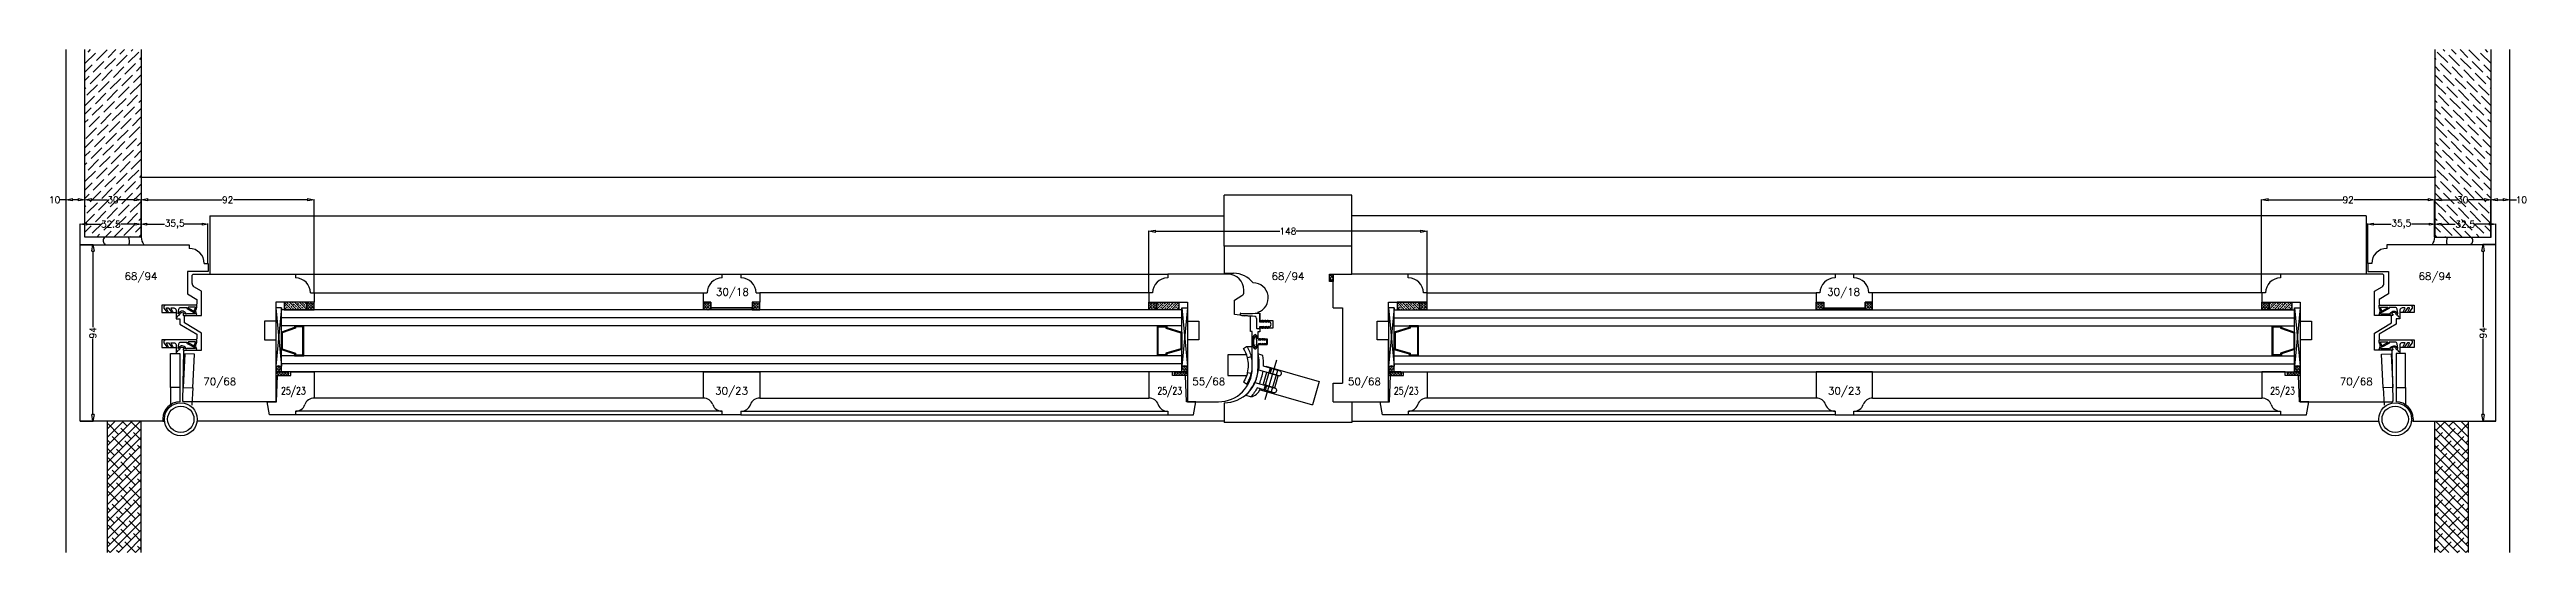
# Model space of a CAD drawing. Header units: millimetres. Extents: x 2806 to 10642, y -276 to 6064.
# Drawn here: x 9235 to 10553, y 2605 to 2873 of the extents above; entities that cross this region are included whole.
import ezdxf
from ezdxf.enums import TextEntityAlignment as Align

# ---------------------------------------------------------------- set-up
doc = ezdxf.new("R2010")
doc.units = ezdxf.units.MM
doc.linetypes.add('CACHE2', pattern=[4.7625, 3.175, -1.5875])
doc.layers.get('0').update_dxf_attribs({"color": 250})
doc.layers.add('dim', color=7, linetype='Continuous')
doc.styles.add('romans', font='romans.shx')
doc.dimstyles.new('Ech 1-1', dxfattribs={"dimtxt": 3.5, "dimasz": 3, "dimexe": 0.25, "dimexo": 0, "dimgap": 0.01, "dimtad": 0, "dimdec": 8, "dimzin": 12, "dimtxsty": 'romans', "dimblk": 'CLOSEDBLANK', "dimcen": 2.5, "dimclrd": 9, "dimclre": 9, "dimclrt": 6, "dimadec": 4, "dimazin": 3, "dimtfac": 1, "dimtdec": 8, "dimtmove": 0, "dimatfit": 3, "dimldrblk": 'CLOSEDBLANK', "dimfxl": 1, "dimarcsym": 0})
doc.dimstyles.new('ECH1-1', dxfattribs={"dimtxt": 3.5, "dimasz": 3.5, "dimexe": 0.18, "dimexo": 0, "dimgap": 0.09, "dimtad": 0, "dimdec": 4, "dimdsep": 46, "dimtxsty": 'romans', "dimblk1": 'CLOSEDBLANK', "dimblk2": 'CLOSEDBLANK', "dimsah": 1, "dimcen": 1, "dimclrd": 3, "dimclre": 3, "dimclrt": 6, "dimadec": 0, "dimazin": 0, "dimtfac": 1, "dimtdec": 4, "dimtofl": 0, "dimtmove": 0, "dimatfit": 3, "dimldrblk": 'CLOSEDBLANK', "dimfxl": 1, "dimtolj": 1, "dimtzin": 0, "dimarcsym": 0})

msp = doc.modelspace()

# ---------------------------------------------------------------- texts
at = {"insert": (10485.99194473, 2779.54791378), "char_height": 3.5, "attachment_point": 5, "style": 'romans'}
msp.add_mtext('35,5', dxfattribs=at)
at = {"layer": 'dim', "style": 'romans'}
for s, p in [('68/94', (9283.573204, 2749.76219958)), ('68/94', (9893.74194473, 2749.76219958)), ('68/94', (10503.91068546, 2749.76219958)), ('30/18', (9598.1889305, 2741.39294644)), ('30/18', (10189.29495896, 2741.39294644)), ('70/68', (9325.48605013, 2693.66681738)), ('30/23', (9597.74194473, 2688.74262867)), ('55/68', (9851.61209724, 2693.66681738)), ('50/68', (9934.42090339, 2693.66681738)), ('30/23', (10189.74194473, 2688.74262867)), ('70/68', (10461.99783933, 2693.66681738))]:
    msp.add_text(s, height=4, dxfattribs=at).set_placement(p, align=Align.CENTER)
at = {"layer": 'dim', "style": 'romans', "width": 0.75}
for p in [(9364.65571408, 2688.74262867), (9830.82817538, 2688.74262867), (9956.65571408, 2688.74262867), (10422.82817538, 2688.74262867)]:
    msp.add_text('25/23', height=4, dxfattribs=at).set_placement(p, align=Align.CENTER)

# ---------------------------------------------------------------- blocks, each defined once
blk = doc.blocks.new('_ClosedBlank')
at = {"color": 0, "linetype": 'ByBlock', "lineweight": -2}
for p, q in [((-1, 0.17), (0, 0)), ((-1, 0.17), (-1, -0.17)), ((0, 0), (-1, -0.17))]:
    blk.add_line(p, q, dxfattribs=at)
blk = doc.blocks.new('*D76')
at = {"layer": 'Defpoints', "color": 0, "transparency": 16777216}
for p in [(9967.7, 2775.7), (9819.7, 2742.9), (9967.7, 2738.9)]:
    blk.add_point(p, dxfattribs=at)
at = {"layer": 'dim', "color": 3, "lineweight": -2, "transparency": 16777216}
for p, q in [((9819.7, 2742.9), (9819.7, 2775.9)), ((9823.2, 2775.7), (9889.4, 2775.7)), ((9964.2, 2775.7), (9898.1, 2775.7)), ((9967.7, 2738.9), (9967.7, 2775.9))]:
    blk.add_line(p, q, dxfattribs=at)
at = {"layer": 'dim', "color": 3, "lineweight": -2, "transparency": 16777216, "xscale": 3.5, "yscale": 3.5, "zscale": 3.5, "rotation": 180}
blk.add_blockref('_ClosedBlank', (9819.7, 2775.7), dxfattribs=at)
at = {"layer": 'dim', "color": 3, "lineweight": -2, "transparency": 16777216, "xscale": 3.5, "yscale": 3.5, "zscale": 3.5}
blk.add_blockref('_ClosedBlank', (9967.7, 2775.7), dxfattribs=at)
at = {"layer": 'dim', "color": 6, "transparency": 16777216, "insert": (9893.7, 2775.7), "char_height": 3.5, "attachment_point": 5, "style": 'romans'}
blk.add_mtext('\\A1;148', dxfattribs=at)
blk = doc.blocks.new('*D19')
at = {"layer": 'Defpoints', "color": 0, "transparency": 16777216}
for p in [(9251.2, 2779.5), (9251.2, 2768.6), (9283.7, 2772.6)]:
    blk.add_point(p, dxfattribs=at)
at = {"layer": 'dim', "color": 3, "lineweight": -2, "transparency": 16777216}
for p, q in [((9251.2, 2768.6), (9251.2, 2779.7)), ((9254.7, 2779.5), (9262.1, 2779.5)), ((9280.2, 2779.5), (9272.9, 2779.5)), ((9283.7, 2772.6), (9283.7, 2779.7))]:
    blk.add_line(p, q, dxfattribs=at)
at = {"layer": 'dim', "color": 3, "lineweight": -2, "transparency": 16777216, "xscale": 3.5, "yscale": 3.5, "zscale": 3.5, "rotation": 180}
blk.add_blockref('_ClosedBlank', (9251.2, 2779.5), dxfattribs=at)
at = {"layer": 'dim', "color": 3, "lineweight": -2, "transparency": 16777216, "xscale": 3.5, "yscale": 3.5, "zscale": 3.5}
blk.add_blockref('_ClosedBlank', (9283.7, 2779.5), dxfattribs=at)
at = {"layer": 'dim', "color": 6, "transparency": 16777216, "insert": (9267.5, 2779.5), "char_height": 3.5, "attachment_point": 5, "style": 'romans'}
blk.add_mtext('\\A1;32.5', dxfattribs=at)
blk = doc.blocks.new('*D77')
at = {"layer": 'Defpoints', "color": 0, "transparency": 16777216}
for p in [(9283.7, 2792.5), (9253.7, 2772.6), (9283.7, 2772.6)]:
    blk.add_point(p, dxfattribs=at)
at = {"layer": 'dim', "color": 3, "lineweight": -2, "transparency": 16777216}
for p, q in [((9253.7, 2772.6), (9253.7, 2792.7)), ((9257.2, 2792.5), (9265.8, 2792.5)), ((9280.2, 2792.5), (9271.7, 2792.5)), ((9283.7, 2772.6), (9283.7, 2792.7))]:
    blk.add_line(p, q, dxfattribs=at)
at = {"layer": 'dim', "color": 3, "lineweight": -2, "transparency": 16777216, "xscale": 3.5, "yscale": 3.5, "zscale": 3.5, "rotation": 180}
blk.add_blockref('_ClosedBlank', (9253.7, 2792.5), dxfattribs=at)
at = {"layer": 'dim', "color": 3, "lineweight": -2, "transparency": 16777216, "xscale": 3.5, "yscale": 3.5, "zscale": 3.5}
blk.add_blockref('_ClosedBlank', (9283.7, 2792.5), dxfattribs=at)
at = {"layer": 'dim', "color": 6, "transparency": 16777216, "insert": (9268.7, 2792.5), "char_height": 3.5, "attachment_point": 5, "style": 'romans'}
blk.add_mtext('\\A1;30', dxfattribs=at)
blk = doc.blocks.new('*D20')
at = {"layer": 'Defpoints', "color": 0, "transparency": 16777216}
for p in [(9243.7, 2792.5), (9243.7, 2772.6), (9253.7, 2772.6)]:
    blk.add_point(p, dxfattribs=at)
at = {"layer": 'dim', "color": 3, "lineweight": -2, "transparency": 16777216}
for p, q in [((9243.7, 2792.5), (9240.2, 2792.5)), ((9243.7, 2772.6), (9243.7, 2792.7)), ((9250.2, 2792.5), (9247.2, 2792.5)), ((9253.7, 2772.6), (9253.7, 2792.7))]:
    blk.add_line(p, q, dxfattribs=at)
at = {"layer": 'dim', "color": 3, "lineweight": -2, "transparency": 16777216, "xscale": 3.5, "yscale": 3.5, "zscale": 3.5, "rotation": 180}
blk.add_blockref('_ClosedBlank', (9243.7, 2792.5), dxfattribs=at)
at = {"layer": 'dim', "color": 3, "lineweight": -2, "transparency": 16777216, "xscale": 3.5, "yscale": 3.5, "zscale": 3.5}
blk.add_blockref('_ClosedBlank', (9253.7, 2792.5), dxfattribs=at)
at = {"layer": 'dim', "color": 6, "transparency": 16777216, "insert": (9237.6, 2792.5), "char_height": 3.5, "attachment_point": 5, "style": 'romans'}
blk.add_mtext('\\A1;10', dxfattribs=at)
blk = doc.blocks.new('*D78')
at = {"layer": 'Defpoints', "color": 0, "transparency": 16777216}
for p in [(9251.2, 2768.6), (9251.2, 2674.6), (9258, 2674.6)]:
    blk.add_point(p, dxfattribs=at)
at = {"layer": 'dim', "color": 3, "lineweight": -2, "transparency": 16777216}
for p, q in [((9251.2, 2768.6), (9258.1, 2768.6)), ((9258, 2765.1), (9258, 2724.6)), ((9258, 2678.1), (9258, 2718.6)), ((9251.2, 2674.6), (9258.1, 2674.6))]:
    blk.add_line(p, q, dxfattribs=at)
at = {"layer": 'dim', "color": 3, "lineweight": -2, "transparency": 16777216, "xscale": 3.5, "yscale": 3.5, "zscale": 3.5}
for p, rotation in [((9258, 2768.6), 90), ((9258, 2674.6), 270)]:
    blk.add_blockref('_ClosedBlank', p, dxfattribs=dict(at, rotation=rotation))
at = {"layer": 'dim', "color": 6, "transparency": 16777216, "insert": (9258, 2721.6), "char_height": 3.5, "attachment_point": 5, "rotation": 90, "style": 'romans'}
blk.add_mtext('\\A1;94', dxfattribs=at)
blk = doc.blocks.new('*D21')
at = {"layer": 'Defpoints', "color": 0, "transparency": 16777216}
for p in [(9283.7, 2792.5), (9283.7, 2772.6), (9375.7, 2742.9)]:
    blk.add_point(p, dxfattribs=at)
at = {"layer": 'dim', "color": 3, "lineweight": -2, "transparency": 16777216}
for p, q in [((9283.7, 2772.6), (9283.7, 2792.7)), ((9287.2, 2792.5), (9326.8, 2792.5)), ((9372.2, 2792.5), (9332.7, 2792.5)), ((9375.7, 2742.9), (9375.7, 2792.7))]:
    blk.add_line(p, q, dxfattribs=at)
at = {"layer": 'dim', "color": 3, "lineweight": -2, "transparency": 16777216, "xscale": 3.5, "yscale": 3.5, "zscale": 3.5, "rotation": 180}
blk.add_blockref('_ClosedBlank', (9283.7, 2792.5), dxfattribs=at)
at = {"layer": 'dim', "color": 3, "lineweight": -2, "transparency": 16777216, "xscale": 3.5, "yscale": 3.5, "zscale": 3.5}
blk.add_blockref('_ClosedBlank', (9375.7, 2792.5), dxfattribs=at)
at = {"layer": 'dim', "color": 6, "transparency": 16777216, "insert": (9329.7, 2792.5), "char_height": 3.5, "attachment_point": 5, "style": 'romans'}
blk.add_mtext('\\A1;92', dxfattribs=at)
blk = doc.blocks.new('*D79')
at = {"layer": 'Defpoints', "color": 0, "transparency": 16777216}
for p in [(9283.7, 2779.5), (9283.7, 2772.6), (9319.2, 2758.6)]:
    blk.add_point(p, dxfattribs=at)
at = {"layer": 'dim', "color": 9, "lineweight": -2, "transparency": 16777216}
for p, q in [((9283.7, 2772.6), (9283.7, 2779.8)), ((9286.7, 2779.5), (9296.1, 2779.5)), ((9316.2, 2779.5), (9306.8, 2779.5)), ((9319.2, 2758.6), (9319.2, 2779.8))]:
    blk.add_line(p, q, dxfattribs=at)
at = {"layer": 'dim', "color": 9, "lineweight": -2, "transparency": 16777216, "xscale": 3, "yscale": 3, "zscale": 3, "rotation": 180}
blk.add_blockref('_ClosedBlank', (9283.7, 2779.5), dxfattribs=at)
at = {"layer": 'dim', "color": 9, "lineweight": -2, "transparency": 16777216, "xscale": 3, "yscale": 3, "zscale": 3}
blk.add_blockref('_ClosedBlank', (9319.2, 2779.5), dxfattribs=at)
at = {"layer": 'dim', "color": 6, "transparency": 16777216, "insert": (9301.5, 2779.5), "char_height": 3.5, "attachment_point": 5, "style": 'romans'}
blk.add_mtext('35,5', dxfattribs=at)
blk = doc.blocks.new('*D22')
at = {"layer": 'Defpoints', "color": 0, "transparency": 16777216}
for p in [(10503.7, 2772.6), (10536.2, 2779.5), (10536.2, 2768.6)]:
    blk.add_point(p, dxfattribs=at)
at = {"layer": 'dim', "color": 3, "lineweight": -2, "transparency": 16777216}
for p, q in [((10503.7, 2772.6), (10503.7, 2779.7)), ((10507.2, 2779.5), (10514.6, 2779.5)), ((10532.7, 2779.5), (10525.4, 2779.5)), ((10536.2, 2768.6), (10536.2, 2779.7))]:
    blk.add_line(p, q, dxfattribs=at)
at = {"layer": 'dim', "color": 3, "lineweight": -2, "transparency": 16777216, "xscale": 3.5, "yscale": 3.5, "zscale": 3.5, "rotation": 180}
blk.add_blockref('_ClosedBlank', (10503.7, 2779.5), dxfattribs=at)
at = {"layer": 'dim', "color": 3, "lineweight": -2, "transparency": 16777216, "xscale": 3.5, "yscale": 3.5, "zscale": 3.5}
blk.add_blockref('_ClosedBlank', (10536.2, 2779.5), dxfattribs=at)
at = {"layer": 'dim', "color": 6, "transparency": 16777216, "insert": (10520, 2779.5), "char_height": 3.5, "attachment_point": 5, "style": 'romans'}
blk.add_mtext('\\A1;32.5', dxfattribs=at)
blk = doc.blocks.new('*D80')
at = {"layer": 'Defpoints', "color": 0, "transparency": 16777216}
for p in [(10503.7, 2792.5), (10503.7, 2772.6), (10533.7, 2772.6)]:
    blk.add_point(p, dxfattribs=at)
at = {"layer": 'dim', "color": 3, "lineweight": -2, "transparency": 16777216}
for p, q in [((10503.7, 2772.6), (10503.7, 2792.7)), ((10507.2, 2792.5), (10515.8, 2792.5)), ((10530.2, 2792.5), (10521.7, 2792.5)), ((10533.7, 2772.6), (10533.7, 2792.7))]:
    blk.add_line(p, q, dxfattribs=at)
at = {"layer": 'dim', "color": 3, "lineweight": -2, "transparency": 16777216, "xscale": 3.5, "yscale": 3.5, "zscale": 3.5, "rotation": 180}
blk.add_blockref('_ClosedBlank', (10503.7, 2792.5), dxfattribs=at)
at = {"layer": 'dim', "color": 3, "lineweight": -2, "transparency": 16777216, "xscale": 3.5, "yscale": 3.5, "zscale": 3.5}
blk.add_blockref('_ClosedBlank', (10533.7, 2792.5), dxfattribs=at)
at = {"layer": 'dim', "color": 6, "transparency": 16777216, "insert": (10518.7, 2792.5), "char_height": 3.5, "attachment_point": 5, "style": 'romans'}
blk.add_mtext('\\A1;30', dxfattribs=at)
blk = doc.blocks.new('*D23')
at = {"layer": 'Defpoints', "color": 0, "transparency": 16777216}
for p in [(10543.7, 2792.5), (10533.7, 2772.6), (10543.7, 2772.6)]:
    blk.add_point(p, dxfattribs=at)
at = {"layer": 'dim', "color": 3, "lineweight": -2, "transparency": 16777216}
for p, q in [((10533.7, 2772.6), (10533.7, 2792.7)), ((10537.2, 2792.5), (10540.2, 2792.5)), ((10543.7, 2772.6), (10543.7, 2792.7)), ((10543.7, 2792.5), (10547.2, 2792.5))]:
    blk.add_line(p, q, dxfattribs=at)
at = {"layer": 'dim', "color": 3, "lineweight": -2, "transparency": 16777216, "xscale": 3.5, "yscale": 3.5, "zscale": 3.5, "rotation": 180}
blk.add_blockref('_ClosedBlank', (10533.7, 2792.5), dxfattribs=at)
at = {"layer": 'dim', "color": 3, "lineweight": -2, "transparency": 16777216, "xscale": 3.5, "yscale": 3.5, "zscale": 3.5}
blk.add_blockref('_ClosedBlank', (10543.7, 2792.5), dxfattribs=at)
at = {"layer": 'dim', "color": 6, "transparency": 16777216, "insert": (10549.9, 2792.5), "char_height": 3.5, "attachment_point": 5, "style": 'romans'}
blk.add_mtext('\\A1;10', dxfattribs=at)
blk = doc.blocks.new('*D81')
at = {"layer": 'Defpoints', "color": 0, "transparency": 16777216}
for p in [(10536.2, 2768.6), (10529.5, 2674.6), (10536.2, 2674.6)]:
    blk.add_point(p, dxfattribs=at)
at = {"layer": 'dim', "color": 3, "lineweight": -2, "transparency": 16777216}
for p, q in [((10536.2, 2768.6), (10529.3, 2768.6)), ((10529.5, 2765.1), (10529.5, 2724.6)), ((10529.5, 2678.1), (10529.5, 2718.6)), ((10536.2, 2674.6), (10529.3, 2674.6))]:
    blk.add_line(p, q, dxfattribs=at)
at = {"layer": 'dim', "color": 3, "lineweight": -2, "transparency": 16777216, "xscale": 3.5, "yscale": 3.5, "zscale": 3.5}
for p, rotation in [((10529.5, 2768.6), 90), ((10529.5, 2674.6), 270)]:
    blk.add_blockref('_ClosedBlank', p, dxfattribs=dict(at, rotation=rotation))
at = {"layer": 'dim', "color": 6, "transparency": 16777216, "insert": (10529.5, 2721.6), "char_height": 3.5, "attachment_point": 5, "rotation": 90, "style": 'romans'}
blk.add_mtext('\\A1;94', dxfattribs=at)
blk = doc.blocks.new('*D24')
at = {"layer": 'Defpoints', "color": 0, "transparency": 16777216}
for p in [(10503.7, 2792.5), (10503.7, 2772.6), (10411.7, 2742.9)]:
    blk.add_point(p, dxfattribs=at)
at = {"layer": 'dim', "color": 3, "lineweight": -2, "transparency": 16777216}
for p, q in [((10411.7, 2742.9), (10411.7, 2792.7)), ((10415.2, 2792.5), (10454.8, 2792.5)), ((10500.2, 2792.5), (10460.7, 2792.5)), ((10503.7, 2772.6), (10503.7, 2792.7))]:
    blk.add_line(p, q, dxfattribs=at)
at = {"layer": 'dim', "color": 3, "lineweight": -2, "transparency": 16777216, "xscale": 3.5, "yscale": 3.5, "zscale": 3.5, "rotation": 180}
blk.add_blockref('_ClosedBlank', (10411.7, 2792.5), dxfattribs=at)
at = {"layer": 'dim', "color": 3, "lineweight": -2, "transparency": 16777216, "xscale": 3.5, "yscale": 3.5, "zscale": 3.5}
blk.add_blockref('_ClosedBlank', (10503.7, 2792.5), dxfattribs=at)
at = {"layer": 'dim', "color": 6, "transparency": 16777216, "insert": (10457.7, 2792.5), "char_height": 3.5, "attachment_point": 5, "style": 'romans'}
blk.add_mtext('\\A1;92', dxfattribs=at)

# ---------------------------------------------------------------- dimensions: what is measured, and where the dimension line sits
at = {"layer": 'dim'}
for base, p1, p2, dimstyle, picture, middle in [((9243.74194473, 2792.54921077), (9253.74194473, 2772.55856767), (9243.74194473, 2772.55856767), 'ECH1-1', '*D20', (9237.5686114, 2792.54921077)), ((9283.74194473, 2792.54921077), (9253.74194473, 2772.55856767), (9283.74194473, 2772.55856767), 'ECH1-1', '*D77', (9268.74194473, 2792.54921077)), ((9283.74194559, 2792.54921077), (9375.74194473, 2742.85856767), (9283.74194559, 2772.55856767), 'ECH1-1', '*D21', (9329.74194516, 2792.54921077)), ((9251.24194473, 2779.54791378), (9283.74194559, 2772.55839677), (9251.24194473, 2768.55856767), 'ECH1-1', '*D19', (9267.49194516, 2779.54791378)), ((9283.7419447293, 2779.5479137829), (9319.2419447293, 2758.5585676741), (9283.7419447293, 2772.5585676741), 'Ech 1-1', '*D79', (9301.4919447293, 2779.5479137829)), ((9967.74194473, 2775.72292199), (9819.74194473, 2742.85856767), (9967.74194473, 2738.85856767), 'ECH1-1', '*D76', (9893.74194473, 2775.72292199))]:
    dim = msp.add_linear_dim(base=base, p1=p1, p2=p2, dimstyle=dimstyle, dxfattribs=at)
    dim.commit()
    dim.dimension.update_dxf_attribs({"geometry": picture, "text_midpoint": middle})
for base, p1, p2, angle, picture, middle in [((10503.74194387, 2792.54921077), (10411.74194473, 2742.85856767), (10503.74194387, 2772.55856767), 180, '*D24', (10457.7419443, 2792.54921077)), ((10503.74194473, 2792.54921077), (10533.74194473, 2772.55856767), (10503.74194473, 2772.55856767), 180, '*D80', (10518.74194473, 2792.54921077)), ((10543.74194473, 2792.54921077), (10533.74194473, 2772.55856767), (10543.74194473, 2772.55856767), 180, '*D23', (10549.91527806, 2792.54921077)), ((10536.24194473, 2779.54791378), (10503.74194387, 2772.55839677), (10536.24194473, 2768.55856767), 180, '*D22', (10519.9919443, 2779.54791378)), ((9257.95443576, 2674.55856767), (9251.24194473, 2768.55856767), (9251.24194473, 2674.55856767), 90, '*D78', (9257.95443576, 2721.55856767)), ((10529.5294537, 2674.55856767), (10536.24194473, 2768.55856767), (10536.24194473, 2674.55856767), 90, '*D81', (10529.5294537, 2721.55856767))]:
    dim = msp.add_linear_dim(base=base, p1=p1, p2=p2, angle=angle, dimstyle='ECH1-1', dxfattribs=at)
    dim.commit()
    dim.dimension.update_dxf_attribs({"geometry": picture, "text_midpoint": middle})

# ---------------------------------------------------------------- linework, layer by layer
for p, q in [((9243.74194473, 2604.55856767), (9243.74194473, 2872.55856767)), ((9253.74194473, 2772.55856767), (9253.74194473, 2872.55856767)), ((9283.74194473, 2872.55856767), (9283.74194473, 2772.55856767)), ((10503.74194473, 2872.55856767), (10503.74194473, 2772.55856767)), ((10533.74194473, 2772.55856767), (10533.74194473, 2872.55856767)), ((10543.74194473, 2604.55856767), (10543.74194473, 2872.55856767)), ((9283.74194473, 2804.55856767), (10503.74194473, 2804.55856767)), ((9927.74194473, 2794.85856767), (9859.74194473, 2794.85856767)), ((9859.74194473, 2767.85856767), (9859.74194473, 2794.85856767)), ((9927.74194473, 2767.85856767), (9927.74194473, 2794.85856767)), ((9320.24194473, 2783.85856767), (9320.24194473, 2752.85856767)), ((9320.24194473, 2783.85856767), (9859.74194473, 2783.85856767)), ((10467.24194473, 2783.85856767), (9927.74194473, 2783.85856767)), ((10467.24194473, 2783.85856767), (10467.24194473, 2752.85856767)), ((9251.24194473, 2674.55856767), (9251.24194473, 2768.55856767)), ((9251.24194473, 2768.55856767), (9309.24194473, 2768.55856767)), ((9283.74194473, 2772.55856767), (9253.74194473, 2772.55856767)), ((9309.24194473, 2768.55856767), (9309.24194473, 2766.55856767)), ((9859.74194473, 2767.85856767), (9859.74194473, 2753.35856767)), ((9927.74194473, 2767.85856767), (9859.74194473, 2767.85856767)), ((9927.74194473, 2752.85856767), (9927.74194473, 2767.85856767)), ((10468.24194473, 2758.55856767), (10468.24194473, 2779.79791378)), ((10471.24194473, 2779.54791378), (10480.6486114, 2779.54791378)), ((10536.24194473, 2768.55856767), (10478.24194473, 2768.55856767)), ((10478.24194473, 2768.55856767), (10478.24194473, 2766.55856767)), ((10500.74194473, 2779.54791378), (10491.33527806, 2779.54791378)), ((10503.74194473, 2772.55856767), (10503.74194473, 2779.79791378)), ((10503.74194473, 2772.55856767), (10533.74194473, 2772.55856767)), ((10536.24194473, 2674.55856767), (10536.24194473, 2768.55856767)), ((9319.24194473, 2754.35856767), (9308.24194473, 2754.35856767)), ((9308.24194473, 2754.35856767), (9308.24194473, 2742.35856767)), ((9317.24194473, 2758.55856767), (9319.24194473, 2758.55856767)), ((9319.24194473, 2758.55856767), (9319.24194473, 2754.35856767)), ((10470.24194473, 2758.55856767), (10468.24194473, 2758.55856767)), ((10468.24194473, 2758.55856767), (10468.24194473, 2754.35856767)), ((10468.24194473, 2754.35856767), (10479.24194473, 2754.35856767)), ((10479.24194473, 2754.35856767), (10479.24194473, 2742.35856767)), ((9308.24194473, 2742.35856767), (9313.24194473, 2739.35856767)), ((9310.74194473, 2752.35856767), (9311.24194473, 2752.85856767)), ((9310.74194473, 2747.90863688), (9310.74194473, 2752.35856767)), ((9311.24194473, 2752.85856767), (9365.74194473, 2752.85856767)), ((9315.74194473, 2743.85658151), (9311.73850855, 2746.1785745)), ((9315.74194473, 2730.85856767), (9315.74194473, 2743.85658151)), ((9365.74194473, 2752.85856767), (9592.74194473, 2752.85856767)), ((9365.74194473, 2752.85856767), (9365.74194473, 2750.85856767)), ((9373.74194473, 2742.85856767), (9375.74194473, 2742.85856767)), ((9375.74194473, 2742.85856767), (9582.74194473, 2742.85856767)), ((9375.74194473, 2742.85856767), (9375.74194473, 2737.85856767)), ((9582.74194473, 2737.85856767), (9582.74194473, 2742.85856767)), ((9582.74194473, 2742.85856767), (9584.74194473, 2742.85856767)), ((9592.74194473, 2750.85856767), (9592.74194473, 2752.85856767)), ((9592.74194473, 2752.85856767), (9602.74194473, 2752.85856767)), ((9602.74194473, 2752.85856767), (9829.74194473, 2752.85856767)), ((9602.74194473, 2752.85856767), (9602.74194473, 2750.85856767)), ((9610.74194473, 2742.85856767), (9612.74194473, 2742.85856767)), ((9819.74194473, 2742.85856767), (9612.74194473, 2742.85856767)), ((9612.74194473, 2742.85856767), (9612.74194473, 2737.85856767)), ((9821.74194473, 2742.85856767), (9819.74194473, 2742.85856767)), ((9819.74194473, 2742.85856767), (9819.74194473, 2737.85856767)), ((9861.74194473, 2752.85856767), (9829.74194473, 2752.85856767)), ((9829.74194473, 2752.85856767), (9829.74194473, 2750.85856767)), ((9859.74194473, 2753.35856767), (9864.74194473, 2753.35856767)), ((9865.24194473, 2739.05856767), (9869.27093624, 2741.47596258)), ((9870.24194473, 2743.19094843), (9870.24194473, 2744.35856767)), ((9915.74194473, 2752.85856767), (9917.74194473, 2752.85856767)), ((9915.74194473, 2748.85856767), (9915.74194473, 2752.85856767)), ((9917.74194473, 2748.85856767), (9915.74194473, 2748.85856767)), ((9917.74194473, 2752.85856767), (9927.74194473, 2752.85856767)), ((9917.74194473, 2734.85856767), (9917.74194473, 2752.85856767)), ((9917.74194473, 2752.85856767), (9917.74194473, 2748.85856767)), ((9957.74194473, 2752.85856767), (9927.74194473, 2752.85856767)), ((10184.74194473, 2752.85856767), (9957.74194473, 2752.85856767)), ((9957.74194473, 2750.85856767), (9957.74194473, 2752.85856767)), ((9967.74194473, 2742.85856767), (9965.74194473, 2742.85856767)), ((9967.74194473, 2742.85856767), (10174.74194473, 2742.85856767)), ((9967.74194473, 2737.85856767), (9967.74194473, 2742.85856767)), ((10176.74194473, 2742.85856767), (10174.74194473, 2742.85856767)), ((10174.74194473, 2742.85856767), (10174.74194473, 2737.85856767)), ((10194.74194473, 2752.85856767), (10184.74194473, 2752.85856767)), ((10184.74194473, 2752.85856767), (10184.74194473, 2750.85856767)), ((10421.74194473, 2752.85856767), (10194.74194473, 2752.85856767)), ((10194.74194473, 2750.85856767), (10194.74194473, 2752.85856767)), ((10204.74194473, 2742.85856767), (10202.74194473, 2742.85856767)), ((10411.74194473, 2742.85856767), (10204.74194473, 2742.85856767)), ((10204.74194473, 2737.85856767), (10204.74194473, 2742.85856767)), ((10413.74194473, 2742.85856767), (10411.74194473, 2742.85856767)), ((10411.74194473, 2742.85856767), (10411.74194473, 2737.85856767)), ((10476.24194473, 2752.85856767), (10421.74194473, 2752.85856767)), ((10421.74194473, 2752.85856767), (10421.74194473, 2750.85856767)), ((10471.74194473, 2743.85658151), (10475.74538091, 2746.1785745)), ((10471.74194473, 2730.85856767), (10471.74194473, 2743.85658151)), ((10479.24194473, 2742.35856767), (10474.24194473, 2739.35856767)), ((10476.74194473, 2752.35856767), (10476.24194473, 2752.85856767)), ((10476.74194473, 2747.90863688), (10476.74194473, 2752.35856767)), ((9312.74194473, 2736.35856767), (9294.74194473, 2736.35856767)), ((9294.74194473, 2736.35856767), (9294.74194473, 2732.35856767)), ((9294.74194473, 2732.35856767), (9302.24194473, 2732.35856767)), ((9302.24194473, 2732.35856767), (9302.24194473, 2729.05856767)), ((9302.24194473, 2729.05856767), (9304.24194473, 2729.05856767)), ((9304.24194473, 2729.05856767), (9304.24194473, 2726.25856767)), ((9306.74194473, 2730.35856767), (9307.24194473, 2730.85856767)), ((9306.74194473, 2726.85858098), (9306.74194473, 2730.35856767)), ((9307.24194473, 2730.85856767), (9315.74194473, 2730.85856767)), ((9313.24194473, 2736.85856767), (9312.74194473, 2736.35856767)), ((9313.24194473, 2739.35856767), (9313.24194473, 2736.85856767)), ((9355.24194473, 2727.85856767), (9349.24194473, 2727.85856767)), ((9349.24194473, 2727.85856767), (9349.24194473, 2717.85856767)), ((9375.74194473, 2737.85856767), (9355.24194473, 2737.85856767)), ((9355.24194473, 2737.85856767), (9355.24194473, 2727.85856767)), ((9355.24194473, 2734.85856767), (9358.24194473, 2703.85856767)), ((9358.24194473, 2734.85856767), (9355.24194473, 2703.85856767)), ((9358.24194473, 2734.85856767), (9355.24194473, 2734.85856767)), ((9355.24194473, 2734.85856767), (9355.24194473, 2703.85856767)), ((9358.24194473, 2703.85856767), (9358.24194473, 2734.85856767)), ((9837.24194473, 2733.85856767), (9358.24194473, 2733.85856767)), ((9358.24194473, 2700.85856767), (9358.24194473, 2733.85856767)), ((9837.24194473, 2729.60856767), (9358.24194473, 2729.60856767)), ((9359.74194473, 2737.85856767), (9359.74194473, 2733.85856767)), ((9371.74194473, 2737.85856767), (9359.74194473, 2737.85856767)), ((9359.74194473, 2733.85856767), (9371.74194473, 2733.85856767)), ((9371.74194473, 2733.85856767), (9371.74194473, 2737.85856767)), ((9371.74194473, 2737.85856767), (9371.74194473, 2733.85856767)), ((9375.74194473, 2737.85856767), (9371.74194473, 2737.85856767)), ((9371.74194473, 2733.85856767), (9375.74194473, 2733.85856767)), ((9375.74194473, 2733.85856767), (9375.74194473, 2737.85856767)), ((9582.74194473, 2733.85856767), (9582.74194473, 2737.85856767)), ((9582.74194473, 2737.85856767), (9586.74194473, 2737.85856767)), ((9586.74194473, 2737.85856767), (9582.74194473, 2737.85856767)), ((9586.74194473, 2733.85856767), (9582.74194473, 2733.85856767)), ((9586.74194473, 2737.85856767), (9586.74194473, 2733.85856767)), ((9586.74194473, 2734.85856767), (9586.74194473, 2737.85856767)), ((9586.74194473, 2734.85856767), (9586.74194473, 2734.25856767)), ((9608.74194473, 2734.85856767), (9586.74194473, 2734.85856767)), ((9608.74194473, 2734.85856767), (9586.74194473, 2734.85856767)), ((9586.74194473, 2734.25856767), (9608.74194473, 2734.25856767)), ((9608.74194473, 2737.85856767), (9608.74194473, 2733.85856767)), ((9612.74194473, 2737.85856767), (9608.74194473, 2737.85856767)), ((9608.74194473, 2737.85856767), (9608.74194473, 2734.85856767)), ((9612.74194473, 2737.85856767), (9608.74194473, 2737.85856767)), ((9608.74194473, 2734.25856767), (9608.74194473, 2734.85856767)), ((9608.74194473, 2733.85856767), (9612.74194473, 2733.85856767)), ((9612.74194473, 2733.85856767), (9612.74194473, 2737.85856767)), ((9819.74194473, 2733.85856767), (9819.74194473, 2737.85856767)), ((9819.74194473, 2737.85856767), (9823.74194473, 2737.85856767)), ((9819.74194473, 2737.85856767), (9840.24194473, 2737.85856767)), ((9823.74194473, 2733.85856767), (9819.74194473, 2733.85856767)), ((9823.74194473, 2737.85856767), (9823.74194473, 2733.85856767)), ((9823.74194473, 2733.85856767), (9823.74194473, 2737.85856767)), ((9823.74194473, 2737.85856767), (9835.74194473, 2737.85856767)), ((9835.74194473, 2733.85856767), (9823.74194473, 2733.85856767)), ((9835.74194473, 2737.85856767), (9835.74194473, 2733.85856767)), ((9837.24194473, 2734.85856767), (9840.24194473, 2703.85856767)), ((9840.24194473, 2734.85856767), (9837.24194473, 2703.85856767)), ((9837.24194473, 2703.85856767), (9837.24194473, 2734.85856767)), ((9837.24194473, 2734.85856767), (9840.24194473, 2734.85856767)), ((9837.24194473, 2700.85856767), (9837.24194473, 2733.85856767)), ((9840.24194473, 2737.85856767), (9840.24194473, 2727.85856767)), ((9840.24194473, 2734.85856767), (9840.24194473, 2703.85856767)), ((9840.24194473, 2727.85856767), (9846.24194473, 2727.85856767)), ((9846.24194473, 2727.85856767), (9846.24194473, 2717.85856767)), ((9865.24194473, 2731.35856767), (9865.24194473, 2739.05856767)), ((9873.74194473, 2730.35856767), (9865.24194473, 2731.35856767)), ((9868.24194473, 2731.59180923), (9868.24194473, 2731.40884598)), ((9868.56822932, 2731.0156971), (9869.26192992, 2730.88562824)), ((9869.26192992, 2730.88562824), (9870.78433525, 2730.70652173)), ((9873.74194473, 2722.35856767), (9873.74194473, 2730.35856767)), ((9877.04194473, 2729.22860935), (9877.04194473, 2724.25856767)), ((9877.74194473, 2732.5592256), (9877.74194473, 2732.15856767)), ((9877.74194473, 2732.15856767), (9878.74194473, 2732.15856767)), ((9878.74194473, 2732.15856767), (9878.74194473, 2728.15856767)), ((9878.74194473, 2727.35856767), (9878.74194473, 2732.05856767)), ((9878.74194473, 2728.15856767), (9885.74194473, 2728.15856767)), ((9880.41622136, 2728.15856767), (9879.90622791, 2728.15856767)), ((9879.90622791, 2728.15856767), (9881.05371317, 2727.35856767)), ((9881.8004893, 2727.35856767), (9880.41622136, 2728.15856767)), ((9881.74584715, 2728.15856767), (9881.36335206, 2728.15856767)), ((9881.36335206, 2728.15856767), (9882.43798112, 2727.35856767)), ((9883.14832914, 2727.35856767), (9881.74584715, 2728.15856767)), ((9882.94797457, 2728.15856767), (9882.62012163, 2728.15856767)), ((9882.62012163, 2728.15856767), (9883.64010854, 2727.35856767)), ((9884.07607263, 2727.51828266), (9882.94797457, 2728.15856767)), ((9885.74194473, 2728.15856767), (9885.74194473, 2724.15856767)), ((9917.74194473, 2734.85856767), (9922.74194473, 2734.85856767)), ((9922.74194473, 2734.85856767), (9922.74194473, 2694.85856767)), ((9941.24194473, 2717.85856767), (9941.24194473, 2727.85856767)), ((9941.24194473, 2727.85856767), (9947.24194473, 2727.85856767)), ((9947.24194473, 2727.85856767), (9947.24194473, 2737.85856767)), ((9947.24194473, 2737.85856767), (9967.74194473, 2737.85856767)), ((9950.24194473, 2734.85856767), (9947.24194473, 2703.85856767)), ((9947.24194473, 2734.85856767), (9950.24194473, 2703.85856767)), ((9950.24194473, 2734.85856767), (9947.24194473, 2734.85856767)), ((9947.24194473, 2734.85856767), (9947.24194473, 2703.85856767)), ((9950.24194473, 2703.85856767), (9950.24194473, 2734.85856767)), ((9950.24194473, 2733.85856767), (10429.24194473, 2733.85856767)), ((9950.24194473, 2700.85856767), (9950.24194473, 2733.85856767)), ((9950.24194473, 2729.60856767), (10429.24194473, 2729.60856767)), ((9951.74194473, 2737.85856767), (9951.74194473, 2733.85856767)), ((9963.74194473, 2737.85856767), (9951.74194473, 2737.85856767)), ((9951.74194473, 2733.85856767), (9963.74194473, 2733.85856767)), ((9963.74194473, 2737.85856767), (9963.74194473, 2733.85856767)), ((9967.74194473, 2737.85856767), (9963.74194473, 2737.85856767)), ((9963.74194473, 2733.85856767), (9963.74194473, 2737.85856767)), ((9963.74194473, 2733.85856767), (9967.74194473, 2733.85856767)), ((9967.74194473, 2733.85856767), (9967.74194473, 2737.85856767)), ((10174.74194473, 2733.85856767), (10174.74194473, 2737.85856767)), ((10174.74194473, 2737.85856767), (10178.74194473, 2737.85856767)), ((10174.74194473, 2737.85856767), (10178.74194473, 2737.85856767)), ((10178.74194473, 2733.85856767), (10174.74194473, 2733.85856767)), ((10178.74194473, 2737.85856767), (10178.74194473, 2733.85856767)), ((10178.74194473, 2737.85856767), (10178.74194473, 2734.85856767)), ((10178.74194473, 2734.25856767), (10178.74194473, 2734.85856767)), ((10178.74194473, 2734.85856767), (10200.74194473, 2734.85856767)), ((10178.74194473, 2734.85856767), (10200.74194473, 2734.85856767)), ((10200.74194473, 2734.25856767), (10178.74194473, 2734.25856767)), ((10200.74194473, 2737.85856767), (10200.74194473, 2733.85856767)), ((10204.74194473, 2737.85856767), (10200.74194473, 2737.85856767)), ((10200.74194473, 2734.85856767), (10200.74194473, 2737.85856767)), ((10200.74194473, 2737.85856767), (10204.74194473, 2737.85856767)), ((10200.74194473, 2734.85856767), (10200.74194473, 2734.25856767)), ((10200.74194473, 2733.85856767), (10204.74194473, 2733.85856767)), ((10204.74194473, 2733.85856767), (10204.74194473, 2737.85856767)), ((10411.74194473, 2733.85856767), (10411.74194473, 2737.85856767)), ((10411.74194473, 2737.85856767), (10415.74194473, 2737.85856767)), ((10411.74194473, 2737.85856767), (10432.24194473, 2737.85856767)), ((10415.74194473, 2733.85856767), (10411.74194473, 2733.85856767)), ((10415.74194473, 2733.85856767), (10415.74194473, 2737.85856767)), ((10415.74194473, 2737.85856767), (10427.74194473, 2737.85856767)), ((10415.74194473, 2737.85856767), (10415.74194473, 2733.85856767)), ((10427.74194473, 2733.85856767), (10415.74194473, 2733.85856767)), ((10427.74194473, 2737.85856767), (10427.74194473, 2733.85856767)), ((10432.24194473, 2734.85856767), (10429.24194473, 2703.85856767)), ((10429.24194473, 2734.85856767), (10432.24194473, 2703.85856767)), ((10429.24194473, 2703.85856767), (10429.24194473, 2734.85856767)), ((10429.24194473, 2734.85856767), (10432.24194473, 2734.85856767)), ((10429.24194473, 2700.85856767), (10429.24194473, 2733.85856767)), ((10432.24194473, 2737.85856767), (10432.24194473, 2727.85856767)), ((10432.24194473, 2734.85856767), (10432.24194473, 2703.85856767)), ((10432.24194473, 2727.85856767), (10438.24194473, 2727.85856767)), ((10438.24194473, 2727.85856767), (10438.24194473, 2717.85856767)), ((10480.24194473, 2730.85856767), (10471.74194473, 2730.85856767)), ((10474.24194473, 2739.35856767), (10474.24194473, 2736.85856767)), ((10474.24194473, 2736.85856767), (10474.74194473, 2736.35856767)), ((10474.74194473, 2736.35856767), (10492.74194473, 2736.35856767)), ((10480.74194473, 2730.35856767), (10480.24194473, 2730.85856767)), ((10480.74194473, 2726.85858098), (10480.74194473, 2730.35856767)), ((10485.24194473, 2729.05856767), (10483.24194473, 2729.05856767)), ((10483.24194473, 2729.05856767), (10483.24194473, 2726.25856767)), ((10492.74194473, 2732.35856767), (10485.24194473, 2732.35856767)), ((10485.24194473, 2732.35856767), (10485.24194473, 2729.05856767)), ((10492.74194473, 2736.35856767), (10492.74194473, 2732.35856767)), ((9312.74194473, 2717.85856767), (9294.74194473, 2717.85856767)), ((9294.74194473, 2717.85856767), (9294.74194473, 2713.85856767)), ((9304.24194473, 2726.25856767), (9313.24194473, 2720.85856767)), ((9315.74194473, 2721.35858988), (9306.74194473, 2726.85858098)), ((9313.24194473, 2718.35856767), (9312.74194473, 2717.85856767)), ((9313.24194473, 2720.85856767), (9313.24194473, 2718.35856767)), ((9315.74194473, 2712.35856767), (9315.74194473, 2721.35858988)), ((9349.24194473, 2717.85856767), (9355.24194473, 2717.85856767)), ((9355.24194473, 2717.85856767), (9355.24194473, 2684.85856767)), ((9365.24159952, 2724.35902794), (9358.24159952, 2721.92569715)), ((9358.24159952, 2721.92569715), (9358.24159952, 2712.79235872)), ((9837.24194473, 2725.35856767), (9358.24194473, 2725.35856767)), ((9365.74159952, 2724.00348892), (9358.74159952, 2721.57015813)), ((9358.74159952, 2721.57015813), (9358.74159952, 2713.14789774)), ((9370.24159952, 2725.35902794), (9365.24159952, 2725.35902794)), ((9365.24159952, 2725.35902794), (9365.24159952, 2724.35902794)), ((9369.74159952, 2724.85902794), (9365.74159952, 2724.85902794)), ((9365.74159952, 2724.85902794), (9365.74159952, 2724.00348892)), ((9369.74159952, 2709.85902793), (9369.74159952, 2724.85902794)), ((9370.24159952, 2709.35902793), (9370.24159952, 2725.35902794)), ((9824.24228994, 2709.35902793), (9824.24228994, 2725.35902794)), ((9824.24228994, 2725.35902794), (9829.24228994, 2725.35902794)), ((9824.74228994, 2709.85902793), (9824.74228994, 2724.85902794)), ((9824.74228994, 2724.85902794), (9828.74228994, 2724.85902794)), ((9828.74228994, 2724.85902794), (9828.74228994, 2724.00348892)), ((9828.74228994, 2724.00348892), (9836.74228994, 2721.57015813)), ((9829.24228994, 2725.35902794), (9829.24228994, 2724.35902794)), ((9829.24228994, 2724.35902794), (9837.24228994, 2721.92569715)), ((9836.74228994, 2721.57015813), (9836.74228994, 2713.14789774)), ((9837.24228994, 2721.92569715), (9837.24228994, 2712.79235872)), ((9846.24194473, 2717.85856767), (9840.24194473, 2717.85856767)), ((9840.24194473, 2717.85856767), (9840.24194473, 2684.85856767)), ((9874.74194473, 2722.35856767), (9873.74194473, 2722.35856767)), ((9874.74194473, 2702.85856767), (9874.74194473, 2722.35856767)), ((9877.44194473, 2723.85856767), (9878.74194473, 2723.85856767)), ((9877.99194473, 2718.35856767), (9877.72155149, 2718.35856767)), ((9877.72155149, 2715.35856767), (9877.99194473, 2715.35856767)), ((9877.74194473, 2722.15856767), (9877.74194473, 2718.35856767)), ((9878.74194473, 2722.15856767), (9877.74194473, 2722.15856767)), ((9877.74194473, 2718.35856767), (9882.74194473, 2718.35856767)), ((9877.74194473, 2715.35856767), (9877.74194473, 2702.35856767)), ((9877.74194473, 2715.35856767), (9882.74194473, 2715.35856767)), ((9877.99194473, 2717.75856767), (9877.99194473, 2718.35856767)), ((9879.27577106, 2717.75856767), (9877.99194473, 2717.75856767)), ((9877.99194473, 2715.35856767), (9877.99194473, 2715.95856767)), ((9877.99194473, 2715.95856767), (9879.27577106, 2715.95856767)), ((9878.9476522, 2718.35856767), (9878.41515711, 2718.35856767)), ((9878.41515711, 2718.35856767), (9879.27577106, 2717.75856767)), ((9879.27577106, 2715.95856767), (9878.41515711, 2715.35856767)), ((9878.41515711, 2715.35856767), (9878.9476522, 2715.35856767)), ((9881.05371317, 2727.35856767), (9878.74194473, 2727.35856767)), ((9878.74194473, 2723.85856767), (9878.74194473, 2724.95856767)), ((9878.74194473, 2724.95856767), (9881.05371317, 2724.95856767)), ((9878.74194473, 2724.15856767), (9878.74194473, 2722.15856767)), ((9885.74194473, 2724.15856767), (9878.74194473, 2724.15856767)), ((9879.98585316, 2717.75856767), (9878.9476522, 2718.35856767)), ((9878.9476522, 2715.35856767), (9879.98585316, 2715.95856767)), ((9880.46397202, 2715.95856767), (9879.65800022, 2715.35856767)), ((9879.65800022, 2715.35856767), (9880.09487154, 2715.35856767)), ((9880.09487154, 2718.35856767), (9879.80800022, 2718.35856767)), ((9879.80800022, 2718.35856767), (9880.46397202, 2717.75856767)), ((9881.05371317, 2724.95856767), (9879.90622791, 2724.15856767)), ((9879.90622791, 2724.15856767), (9880.41622136, 2724.15856767)), ((9880.46397202, 2717.75856767), (9879.98585316, 2717.75856767)), ((9879.98585316, 2715.95856767), (9880.46397202, 2715.95856767)), ((9881.14673304, 2717.75856767), (9880.09487154, 2718.35856767)), ((9880.09487154, 2715.35856767), (9881.14673304, 2715.95856767)), ((9880.41622136, 2724.15856767), (9881.8004893, 2724.95856767)), ((9881.14646711, 2718.35856767), (9880.75057741, 2718.35856767)), ((9880.75057741, 2718.35856767), (9881.51556759, 2717.75856767)), ((9881.51556759, 2715.95856767), (9880.75057741, 2715.35856767)), ((9880.75057741, 2715.35856767), (9881.14646711, 2715.35856767)), ((9881.99254066, 2717.87835391), (9881.14646711, 2718.35856767)), ((9881.14646711, 2715.35856767), (9881.99254066, 2715.83878144)), ((9881.51556759, 2717.75856767), (9881.14673304, 2717.75856767)), ((9881.14673304, 2715.95856767), (9881.51556759, 2715.95856767)), ((9882.43798112, 2724.95856767), (9881.36335206, 2724.15856767)), ((9881.36335206, 2724.15856767), (9881.74584715, 2724.15856767)), ((9881.74584715, 2724.15856767), (9883.14832914, 2724.95856767)), ((9882.43798112, 2727.35856767), (9881.8004893, 2727.35856767)), ((9881.8004893, 2724.95856767), (9882.43798112, 2724.95856767)), ((9882.49194473, 2716.85856767), (9882.43901961, 2717.22447611)), ((9882.43901961, 2716.49265924), (9882.49194473, 2716.85856767)), ((9883.64010854, 2724.95856767), (9882.62012163, 2724.15856767)), ((9882.62012163, 2724.15856767), (9882.94797457, 2724.15856767)), ((9882.74194473, 2718.35856767), (9882.74194473, 2715.35856767)), ((9882.94797457, 2724.15856767), (9884.07607263, 2724.79885269)), ((9883.64010854, 2727.35856767), (9883.14832914, 2727.35856767)), ((9883.14832914, 2724.95856767), (9883.64010854, 2724.95856767)), ((9884.74194473, 2726.15856767), (9884.6713779, 2726.64644559)), ((9884.6713779, 2725.67068976), (9884.74194473, 2726.15856767)), ((9947.24194473, 2717.85856767), (9941.24194473, 2717.85856767)), ((9947.24194473, 2684.85856767), (9947.24194473, 2717.85856767)), ((9958.24159952, 2724.35902794), (9950.24159952, 2721.92569715)), ((9950.24159952, 2721.92569715), (9950.24159952, 2712.79235872)), ((9950.24194473, 2725.35856767), (10429.24194473, 2725.35856767)), ((9958.74159952, 2724.00348892), (9950.74159952, 2721.57015813)), ((9950.74159952, 2721.57015813), (9950.74159952, 2713.14789774)), ((9963.24159952, 2725.35902794), (9958.24159952, 2725.35902794)), ((9958.24159952, 2725.35902794), (9958.24159952, 2724.35902794)), ((9962.74159952, 2724.85902794), (9958.74159952, 2724.85902794)), ((9958.74159952, 2724.85902794), (9958.74159952, 2724.00348892)), ((9962.74159952, 2709.85902793), (9962.74159952, 2724.85902794)), ((9963.24159952, 2709.35902793), (9963.24159952, 2725.35902794)), ((10417.24228994, 2709.35902793), (10417.24228994, 2725.35902794)), ((10417.24228994, 2725.35902794), (10422.24228994, 2725.35902794)), ((10417.74228994, 2709.85902793), (10417.74228994, 2724.85902794)), ((10417.74228994, 2724.85902794), (10421.74228994, 2724.85902794)), ((10421.74228994, 2724.85902794), (10421.74228994, 2724.00348892)), ((10421.74228994, 2724.00348892), (10428.74228994, 2721.57015813)), ((10422.24228994, 2725.35902794), (10422.24228994, 2724.35902794)), ((10422.24228994, 2724.35902794), (10429.24228994, 2721.92569715)), ((10428.74228994, 2721.57015813), (10428.74228994, 2713.14789774)), ((10429.24228994, 2721.92569715), (10429.24228994, 2712.79235872)), ((10438.24194473, 2717.85856767), (10432.24194473, 2717.85856767)), ((10432.24194473, 2717.85856767), (10432.24194473, 2684.85856767)), ((10471.74194473, 2721.35858988), (10480.74194473, 2726.85858098)), ((10471.74194473, 2712.35856767), (10471.74194473, 2721.35858988)), ((10483.24194473, 2726.25856767), (10474.24194473, 2720.85856767)), ((10474.24194473, 2720.85856767), (10474.24194473, 2718.35856767)), ((10474.24194473, 2718.35856767), (10474.74194473, 2717.85856767)), ((10474.74194473, 2717.85856767), (10492.74194473, 2717.85856767)), ((10492.74194473, 2717.85856767), (10492.74194473, 2713.85856767)), ((9294.74194473, 2713.85856767), (9302.24194473, 2713.85856767)), ((9299.24194473, 2692.55856767), (9299.24194473, 2710.55856767)), ((9299.24194473, 2710.55856767), (9304.24194473, 2710.55856767)), ((9302.24194473, 2713.85856767), (9302.24194473, 2710.55856767)), ((9302.24194473, 2710.55856767), (9304.24194473, 2710.55856767)), ((9304.24194473, 2710.55856767), (9304.24194473, 2692.55856767)), ((9304.24194473, 2710.55856767), (9304.24194473, 2684.85856767)), ((9305.74194473, 2685.35839822), (9306.44507414, 2711.85873713)), ((9306.95920905, 2710.4918432), (9306.07573462, 2692.51353758)), ((9306.44507414, 2711.85873713), (9306.95809056, 2712.35856767)), ((9306.95809056, 2712.35856767), (9315.74194473, 2712.35856767)), ((9311.95318283, 2710.24643364), (9306.95920905, 2710.4918432)), ((9311.0697084, 2692.26812802), (9311.95318283, 2710.24643364)), ((9355.24194473, 2703.85856767), (9358.24194473, 2703.85856767)), ((9355.24194473, 2702.85856767), (9355.24194473, 2700.85856767)), ((9358.24159952, 2712.79235872), (9365.24159952, 2710.35902793)), ((9837.24194473, 2709.35856767), (9358.24194473, 2709.35856767)), ((9837.24194473, 2705.10856767), (9358.24194473, 2705.10856767)), ((9358.24194473, 2700.85856767), (9358.24194473, 2702.85856767)), ((9358.74159952, 2713.14789774), (9365.74159952, 2710.71456695)), ((9365.24159952, 2710.35902793), (9365.24159952, 2709.35902793)), ((9365.24159952, 2709.35902793), (9370.24159952, 2709.35902793)), ((9365.74159952, 2710.71456695), (9365.74159952, 2709.85902793)), ((9365.74159952, 2709.85902793), (9369.74159952, 2709.85902793)), ((9829.24228994, 2709.35902793), (9824.24228994, 2709.35902793)), ((9828.74228994, 2709.85902793), (9824.74228994, 2709.85902793)), ((9836.74228994, 2713.14789774), (9828.74228994, 2710.71456695)), ((9828.74228994, 2710.71456695), (9828.74228994, 2709.85902793)), ((9837.24228994, 2712.79235872), (9829.24228994, 2710.35902793)), ((9829.24228994, 2710.35902793), (9829.24228994, 2709.35902793)), ((9840.24194473, 2703.85856767), (9837.24194473, 2703.85856767)), ((9837.24194473, 2700.85856767), (9837.24194473, 2702.85856767)), ((9840.24194473, 2702.85856767), (9840.24194473, 2700.85856767)), ((9871.74194473, 2714.34931365), (9874.74194473, 2714.34931365)), ((9884.27037866, 2702.73060112), (9880.94132747, 2691.20161945)), ((9887.57898026, 2706.97950161), (9881.47571976, 2685.84303523)), ((9881.95987839, 2703.91819722), (9910.34929787, 2695.7206102)), ((9888.11337254, 2701.62091739), (9884.78432136, 2690.09193573)), ((9947.24194473, 2703.85856767), (9950.24194473, 2703.85856767)), ((9947.24194473, 2702.85856767), (9947.24194473, 2700.85856767)), ((9950.24159952, 2712.79235872), (9958.24159952, 2710.35902793)), ((9950.24194473, 2709.35856767), (10429.24194473, 2709.35856767)), ((9950.24194473, 2705.10856767), (10429.24194473, 2705.10856767)), ((9950.24194473, 2700.85856767), (9950.24194473, 2702.85856767)), ((9950.74159952, 2713.14789774), (9958.74159952, 2710.71456695)), ((9958.24159952, 2710.35902793), (9958.24159952, 2709.35902793)), ((9958.24159952, 2709.35902793), (9963.24159952, 2709.35902793)), ((9958.74159952, 2710.71456695), (9958.74159952, 2709.85902793)), ((9958.74159952, 2709.85902793), (9962.74159952, 2709.85902793)), ((10422.24228994, 2709.35902793), (10417.24228994, 2709.35902793)), ((10421.74228994, 2709.85902793), (10417.74228994, 2709.85902793)), ((10428.74228994, 2713.14789774), (10421.74228994, 2710.71456695)), ((10421.74228994, 2710.71456695), (10421.74228994, 2709.85902793)), ((10429.24228994, 2712.79235872), (10422.24228994, 2710.35902793)), ((10422.24228994, 2710.35902793), (10422.24228994, 2709.35902793)), ((10432.24194473, 2703.85856767), (10429.24194473, 2703.85856767)), ((10429.24194473, 2700.85856767), (10429.24194473, 2702.85856767)), ((10432.24194473, 2702.85856767), (10432.24194473, 2700.85856767)), ((10480.5257989, 2712.35856767), (10471.74194473, 2712.35856767)), ((10475.53070663, 2710.24643364), (10480.52468041, 2710.4918432)), ((10476.41418105, 2692.26812802), (10475.53070663, 2710.24643364)), ((10480.52468041, 2710.4918432), (10481.40815484, 2692.51353758)), ((10481.03881532, 2711.85873713), (10480.5257989, 2712.35856767)), ((10481.74194473, 2685.35839822), (10481.03881532, 2711.85873713)), ((10485.24194473, 2710.55856767), (10483.24194473, 2710.55856767)), ((10488.24194473, 2710.55856767), (10483.24194473, 2710.55856767)), ((10483.24194473, 2710.55856767), (10483.24194473, 2692.55856767)), ((10483.24194473, 2710.55856767), (10483.24194473, 2684.85856767)), ((10492.74194473, 2713.85856767), (10485.24194473, 2713.85856767)), ((10485.24194473, 2713.85856767), (10485.24194473, 2710.55856767)), ((10488.24194473, 2692.55856767), (10488.24194473, 2710.55856767)), ((9299.24194473, 2692.55856767), (9299.24194473, 2683.34188245)), ((9304.24194473, 2692.55856767), (9299.24194473, 2692.55856767)), ((9306.07573462, 2692.51353758), (9311.0697084, 2692.26812802)), ((9311.0697084, 2692.26812802), (9310.61733587, 2683.06255114)), ((9355.24194473, 2700.85856767), (9358.24194473, 2700.85856767)), ((9355.74194473, 2684.85856767), (9356.24194473, 2698.85856767)), ((9361.74194473, 2700.85856767), (9355.75274429, 2700.85856767)), ((9355.75274429, 2698.85856767), (9361.74194473, 2698.85856767)), ((9356.24194473, 2698.85856767), (9363.24194473, 2698.85856767)), ((9837.24194473, 2700.85856767), (9358.24194473, 2700.85856767)), ((9363.24194473, 2698.85856767), (9363.24194473, 2700.85856767)), ((9363.24194473, 2700.85856767), (9375.74194473, 2700.85856767)), ((9375.74194473, 2700.85856767), (9375.74194473, 2686.85856767)), ((9582.74194473, 2686.85856767), (9582.74194473, 2700.85856767)), ((9582.74194473, 2700.85856767), (9612.74194473, 2700.85856767)), ((9612.74194473, 2700.85856767), (9612.74194473, 2686.85856767)), ((9832.24194473, 2700.85856767), (9819.74194473, 2700.85856767)), ((9819.74194473, 2700.85856767), (9819.74194473, 2686.85856767)), ((9832.24194473, 2698.85856767), (9832.24194473, 2700.85856767)), ((9839.24194473, 2698.85856767), (9832.24194473, 2698.85856767)), ((9833.74194473, 2700.85856767), (9839.73114517, 2700.85856767)), ((9839.73114517, 2698.85856767), (9833.74194473, 2698.85856767)), ((9840.24194473, 2700.85856767), (9837.24194473, 2700.85856767)), ((9839.74194473, 2684.85856767), (9839.24194473, 2698.85856767)), ((9871.74194473, 2694.34931365), (9872.60361538, 2694.34931365)), ((9878.35340628, 2691.42846708), (9906.74282575, 2683.23088006)), ((9910.34929787, 2695.7206102), (9906.74282575, 2683.23088006)), ((9917.74194473, 2694.85856767), (9922.74194473, 2694.85856767)), ((9917.74194473, 2684.85856767), (9917.74194473, 2694.85856767)), ((9947.24194473, 2700.85856767), (9950.24194473, 2700.85856767)), ((9947.74194473, 2684.85856767), (9948.24194473, 2698.85856767)), ((9953.74194473, 2700.85856767), (9947.75274429, 2700.85856767)), ((9947.75274429, 2698.85856767), (9953.74194473, 2698.85856767)), ((9948.24194473, 2698.85856767), (9955.24194473, 2698.85856767)), ((9950.24194473, 2700.85856767), (10429.24194473, 2700.85856767)), ((9955.24194473, 2698.85856767), (9955.24194473, 2700.85856767)), ((9955.24194473, 2700.85856767), (9967.74194473, 2700.85856767)), ((9967.74194473, 2700.85856767), (9967.74194473, 2686.85856767)), ((10204.74194473, 2700.85856767), (10174.74194473, 2700.85856767)), ((10174.74194473, 2700.85856767), (10174.74194473, 2686.85856767)), ((10204.74194473, 2686.85856767), (10204.74194473, 2700.85856767)), ((10424.24194473, 2700.85856767), (10411.74194473, 2700.85856767)), ((10411.74194473, 2700.85856767), (10411.74194473, 2686.85856767)), ((10424.24194473, 2698.85856767), (10424.24194473, 2700.85856767)), ((10431.24194473, 2698.85856767), (10424.24194473, 2698.85856767)), ((10425.74194473, 2700.85856767), (10431.73114517, 2700.85856767)), ((10431.73114517, 2698.85856767), (10425.74194473, 2698.85856767)), ((10432.24194473, 2700.85856767), (10429.24194473, 2700.85856767)), ((10431.74194473, 2684.85856767), (10431.24194473, 2698.85856767)), ((10481.40815484, 2692.51353758), (10476.41418105, 2692.26812802)), ((10476.41418105, 2692.26812802), (10476.86655359, 2683.06255114)), ((10483.24194473, 2692.55856767), (10488.24194473, 2692.55856767)), ((10488.24194473, 2692.55856767), (10488.24194473, 2683.34188245)), ((9295.24194473, 2675.85856767), (9295.24194473, 2674.55856767)), ((9306.22892831, 2684.85856767), (9305.74194473, 2685.35839822)), ((9355.24194473, 2684.85856767), (9306.22892831, 2684.85856767)), ((9351.99194473, 2677.85856767), (9350.74194473, 2684.85856767)), ((9350.74194473, 2684.85856767), (9355.74194473, 2684.85856767)), ((9365.74194473, 2677.85856767), (9351.99194473, 2677.85856767)), ((9365.74194473, 2679.85856767), (9365.74194473, 2677.85856767)), ((9592.74194473, 2677.85856767), (9365.74194473, 2677.85856767)), ((9592.74194473, 2679.85856767), (9365.97503899, 2679.85856767)), ((9582.74194473, 2686.85856767), (9375.74194473, 2686.85856767)), ((9592.74194473, 2677.85856767), (9592.74194473, 2679.85856767)), ((9602.74194473, 2677.85856767), (9592.74194473, 2677.85856767)), ((9602.74194473, 2679.85856767), (9829.50885047, 2679.85856767)), ((9602.74194473, 2679.85856767), (9602.74194473, 2677.85856767)), ((9602.74194473, 2677.85856767), (9829.74194473, 2677.85856767)), ((9612.74194473, 2686.85856767), (9819.74194473, 2686.85856767)), ((9829.74194473, 2679.85856767), (9829.74194473, 2677.85856767)), ((9829.74194473, 2677.85856767), (9843.49194473, 2677.85856767)), ((9844.74194473, 2684.85856767), (9839.74194473, 2684.85856767)), ((9840.24194473, 2684.85856767), (9856.74194473, 2684.85856767)), ((9843.49194473, 2677.85856767), (9844.74194473, 2684.85856767)), ((9859.74194473, 2684.35856767), (9859.74194473, 2673.85856767)), ((9917.74194473, 2684.85856767), (9927.74194473, 2684.85856767)), ((9927.74194473, 2684.85856767), (9927.74194473, 2673.85856767)), ((9927.74194473, 2684.85856767), (9947.24194473, 2684.85856767)), ((9943.99194473, 2677.85856767), (9942.74194473, 2684.85856767)), ((9942.74194473, 2684.85856767), (9947.74194473, 2684.85856767)), ((9957.74194473, 2677.85856767), (9943.99194473, 2677.85856767)), ((9957.74194473, 2679.85856767), (9957.74194473, 2677.85856767)), ((10184.74194473, 2677.85856767), (9957.74194473, 2677.85856767)), ((10184.74194473, 2679.85856767), (9957.97503899, 2679.85856767)), ((10174.74194473, 2686.85856767), (9967.74194473, 2686.85856767)), ((10184.74194473, 2679.85856767), (10184.74194473, 2677.85856767)), ((10184.74194473, 2677.85856767), (10194.74194473, 2677.85856767)), ((10194.74194473, 2679.85856767), (10421.50885047, 2679.85856767)), ((10194.74194473, 2677.85856767), (10194.74194473, 2679.85856767)), ((10194.74194473, 2677.85856767), (10421.74194473, 2677.85856767)), ((10204.74194473, 2686.85856767), (10411.74194473, 2686.85856767)), ((10421.74194473, 2679.85856767), (10421.74194473, 2677.85856767)), ((10421.74194473, 2677.85856767), (10435.49194473, 2677.85856767)), ((10436.74194473, 2684.85856767), (10431.74194473, 2684.85856767)), ((10432.24194473, 2684.85856767), (10481.25496115, 2684.85856767)), ((10435.49194473, 2677.85856767), (10436.74194473, 2684.85856767)), ((10481.25496115, 2684.85856767), (10481.74194473, 2685.35839822)), ((10492.24194473, 2675.85856767), (10492.24194473, 2674.55856767)), ((9295.24194473, 2674.55856767), (9251.24194473, 2674.55856767)), ((9265.74194473, 2604.55856767), (9265.74194473, 2674.55856767)), ((9283.74194473, 2604.55856767), (9283.74194473, 2674.55856767)), ((9295.24194473, 2674.55856767), (9296.00924755, 2674.55856767)), ((9859.74194473, 2674.55856767), (9313.47464191, 2674.55856767)), ((9927.74194473, 2673.85856767), (9859.74194473, 2673.85856767)), ((9927.74194473, 2674.55856767), (10474.00924755, 2674.55856767)), ((10492.24194473, 2674.55856767), (10491.47464191, 2674.55856767)), ((10492.24194473, 2674.55856767), (10536.24194473, 2674.55856767)), ((10503.74194473, 2604.55856767), (10503.74194473, 2674.55856767)), ((10521.74194473, 2604.55856767), (10521.74194473, 2674.55856767))]:
    msp.add_line(p, q)
at = {"linetype": 'Continuous'}
for p, q in [((9255.40218235, 2871.17385727), (9256.78689275, 2872.55856767)), ((9266.06623649, 2868.36752724), (9270.25727693, 2872.55856767)), ((9272.24016258, 2870.05132526), (9274.74740499, 2872.55856767)), ((9278.41408866, 2871.73512328), (9279.23753305, 2872.55856767)), ((10509.0698008, 2871.73512328), (10508.24635641, 2872.55856767)), ((10515.24372688, 2870.05132526), (10512.73648447, 2872.55856767)), ((10521.41765296, 2868.36752724), (10517.22661253, 2872.55856767)), ((10532.08170711, 2871.17385727), (10530.69699671, 2872.55856767)), ((9253.74194473, 2865.02349159), (9259.3310444, 2870.61259127)), ((9253.74194473, 2860.53336353), (9257.64724638, 2864.43866518)), ((9256.52471437, 2854.33587705), (9262.13737444, 2859.94853712)), ((9258.20851239, 2860.50980313), (9263.82117246, 2866.12246321)), ((9259.89231041, 2866.68372921), (9265.50497049, 2872.29638929)), ((9262.69864045, 2856.01967507), (9268.31130052, 2861.63233515)), ((9264.38243847, 2862.19360115), (9269.99509855, 2867.80626123)), ((9268.87256653, 2857.70347309), (9274.48522661, 2863.31613317)), ((9270.55636455, 2863.87739918), (9276.16902463, 2869.49005925)), ((9275.04649262, 2859.38727112), (9280.65915269, 2864.99993119)), ((9276.73029064, 2865.5611972), (9282.34295071, 2871.17385727)), ((9281.2204187, 2861.07106914), (9283.74194473, 2863.59259517)), ((9282.90421672, 2867.24499522), (9283.74194473, 2868.08272323)), ((10504.57967274, 2867.24499522), (10503.74194473, 2868.08272323)), ((10506.26347076, 2861.07106914), (10503.74194473, 2863.59259517)), ((10510.75359882, 2865.5611972), (10505.14093875, 2871.17385727)), ((10512.43739684, 2859.38727112), (10506.82473677, 2864.99993119)), ((10516.9275249, 2863.87739918), (10511.31486483, 2869.49005925)), ((10518.61132293, 2857.70347309), (10512.99866285, 2863.31613317)), ((10523.10145099, 2862.19360115), (10517.48879091, 2867.80626123)), ((10524.78524901, 2856.01967507), (10519.17258893, 2861.63233515)), ((10527.59157905, 2866.68372921), (10521.97891897, 2872.29638929)), ((10529.27537707, 2860.50980313), (10523.66271699, 2866.12246321)), ((10530.95917509, 2854.33587705), (10525.34651502, 2859.94853712)), ((10533.74194473, 2865.02349159), (10528.15284506, 2870.61259127)), ((10533.74194473, 2860.53336353), (10529.83664308, 2864.43866518)), ((9253.74194473, 2856.04323547), (9255.96344836, 2858.2647391)), ((9253.74194473, 2851.55310741), (9254.27965034, 2852.09081302)), ((9253.74194473, 2842.57285129), (9258.7697784, 2847.60068496)), ((9254.84091634, 2848.16195096), (9260.45357642, 2853.77461104)), ((9259.3310444, 2843.6718229), (9264.94370448, 2849.28448298)), ((9261.01484243, 2849.84574899), (9266.6275025, 2855.45840906)), ((9265.50497049, 2845.35562093), (9271.11763056, 2850.968281)), ((9267.18876851, 2851.52954701), (9272.80142858, 2857.14220708)), ((9269.99509855, 2840.86549287), (9275.60775862, 2846.47815294)), ((9271.67889657, 2847.03941895), (9277.29155665, 2852.65207902)), ((9273.36269459, 2853.21334503), (9278.97535467, 2858.82600511)), ((9276.16902463, 2842.54929089), (9281.78168471, 2848.16195096)), ((9277.85282265, 2848.72321697), (9283.46548273, 2854.33587705)), ((9279.53662068, 2854.89714305), (9283.74194473, 2859.10246711)), ((10507.94726878, 2854.89714305), (10503.74194473, 2859.10246711)), ((10509.63106681, 2848.72321697), (10504.01840673, 2854.33587705)), ((10511.31486483, 2842.54929089), (10505.70220475, 2848.16195096)), ((10514.12119487, 2853.21334503), (10508.50853479, 2858.82600511)), ((10515.80499289, 2847.03941895), (10510.19233281, 2852.65207902)), ((10517.48879091, 2840.86549287), (10511.87613084, 2846.47815294)), ((10520.29512095, 2851.52954701), (10514.68246087, 2857.14220708)), ((10521.97891897, 2845.35562093), (10516.3662589, 2850.968281)), ((10526.46904703, 2849.84574899), (10520.85638696, 2855.45840906)), ((10528.15284506, 2843.6718229), (10522.54018498, 2849.28448298)), ((10532.64297312, 2848.16195096), (10527.03031304, 2853.77461104)), ((10533.74194473, 2842.57285129), (10528.71411106, 2847.60068496)), ((10533.74194473, 2856.04323547), (10531.5204411, 2858.2647391)), ((10533.74194473, 2851.55310741), (10533.20423912, 2852.09081302)), ((9253.74194473, 2838.08272323), (9257.08598037, 2841.42675887)), ((9253.74194473, 2833.59259517), (9255.40218235, 2835.25283279)), ((9255.96344836, 2831.32397074), (9261.57610843, 2836.93663081)), ((9257.64724638, 2837.49789682), (9263.25990646, 2843.1105569)), ((9262.13737444, 2833.00776876), (9267.75003452, 2838.62042884)), ((9263.82117246, 2839.18169484), (9269.43383254, 2844.79435492)), ((9266.6275025, 2828.5176407), (9272.24016258, 2834.13030077)), ((9268.31130052, 2834.69156678), (9273.9239606, 2840.30422686)), ((9272.80142858, 2830.20143872), (9278.41408866, 2835.8140988)), ((9274.48522661, 2836.3753648), (9280.09788668, 2841.98802488)), ((9278.97535467, 2831.88523674), (9283.74194473, 2836.65182681)), ((9280.65915269, 2838.05916283), (9283.74194473, 2841.14195487)), ((9282.34295071, 2844.23308891), (9283.74194473, 2845.63208293)), ((10505.14093875, 2844.23308891), (10503.74194473, 2845.63208293)), ((10506.82473677, 2838.05916283), (10503.74194473, 2841.14195487)), ((10508.50853479, 2831.88523674), (10503.74194473, 2836.65182681)), ((10512.99866285, 2836.3753648), (10507.38600278, 2841.98802488)), ((10514.68246087, 2830.20143872), (10509.0698008, 2835.8140988)), ((10519.17258893, 2834.69156678), (10513.55992886, 2840.30422686)), ((10520.85638696, 2828.5176407), (10515.24372688, 2834.13030077)), ((10523.66271699, 2839.18169484), (10518.05005692, 2844.79435492)), ((10525.34651502, 2833.00776876), (10519.73385494, 2838.62042884)), ((10529.83664308, 2837.49789682), (10524.223983, 2843.1105569)), ((10531.5204411, 2831.32397074), (10525.90778103, 2836.93663081)), ((10533.74194473, 2838.08272323), (10530.39790909, 2841.42675887)), ((10533.74194473, 2833.59259517), (10532.08170711, 2835.25283279)), ((9253.74194473, 2820.12221099), (9258.20851239, 2824.58877865)), ((9254.27965034, 2825.15004465), (9259.89231041, 2830.76270473)), ((9257.08598037, 2814.48599051), (9262.69864045, 2820.09865059)), ((9258.7697784, 2820.65991659), (9264.38243847, 2826.27257667)), ((9260.45357642, 2826.83384268), (9266.06623649, 2832.44650275)), ((9263.25990646, 2816.16978853), (9268.87256653, 2821.78244861)), ((9264.94370448, 2822.34371462), (9270.55636455, 2827.95637469)), ((9269.43383254, 2817.85358656), (9275.04649262, 2823.46624663)), ((9271.11763056, 2824.02751264), (9276.73029064, 2829.64017271)), ((9275.60775862, 2819.53738458), (9281.2204187, 2825.15004465)), ((9277.29155665, 2825.71131066), (9282.90421672, 2831.32397074)), ((9281.78168471, 2821.2211826), (9283.74194473, 2823.18144262)), ((9283.46548273, 2827.39510868), (9283.74194473, 2827.67157068)), ((10504.01840673, 2827.39510868), (10503.74194473, 2827.67157068)), ((10505.70220475, 2821.2211826), (10503.74194473, 2823.18144262)), ((10510.19233281, 2825.71131066), (10504.57967274, 2831.32397074)), ((10511.87613084, 2819.53738458), (10506.26347076, 2825.15004465)), ((10516.3662589, 2824.02751264), (10510.75359882, 2829.64017271)), ((10518.05005692, 2817.85358656), (10512.43739684, 2823.46624663)), ((10522.54018498, 2822.34371462), (10516.9275249, 2827.95637469)), ((10524.223983, 2816.16978853), (10518.61132293, 2821.78244861)), ((10527.03031304, 2826.83384268), (10521.41765296, 2832.44650275)), ((10528.71411106, 2820.65991659), (10523.10145099, 2826.27257667)), ((10530.39790909, 2814.48599051), (10524.78524901, 2820.09865059)), ((10533.20423912, 2825.15004465), (10527.59157905, 2830.76270473)), ((10533.74194473, 2820.12221099), (10529.27537707, 2824.58877865)), ((9253.74194473, 2815.63208293), (9256.52471437, 2818.41485256)), ((9253.74194473, 2811.14195487), (9254.84091634, 2812.24092648)), ((9253.74194473, 2802.16169874), (9259.3310444, 2807.75079842)), ((9255.40218235, 2808.31206443), (9261.01484243, 2813.9247245)), ((9259.89231041, 2803.82193637), (9265.50497049, 2809.43459644)), ((9261.57610843, 2809.99586245), (9267.18876851, 2815.60852252)), ((9266.06623649, 2805.50573439), (9271.67889657, 2811.11839446)), ((9267.75003452, 2811.67966047), (9273.36269459, 2817.29232055)), ((9270.55636455, 2801.01560633), (9276.16902463, 2806.6282664)), ((9272.24016258, 2807.18953241), (9277.85282265, 2812.80219249)), ((9273.9239606, 2813.36345849), (9279.53662068, 2818.97611857)), ((9276.73029064, 2802.69940435), (9282.34295071, 2808.31206443)), ((9278.41408866, 2808.87333043), (9283.74194473, 2814.2011865)), ((9280.09788668, 2815.04725652), (9283.74194473, 2818.69131456)), ((10507.38600278, 2815.04725652), (10503.74194473, 2818.69131456)), ((10509.0698008, 2808.87333043), (10503.74194473, 2814.2011865)), ((10510.75359882, 2802.69940435), (10505.14093875, 2808.31206443)), ((10513.55992886, 2813.36345849), (10507.94726878, 2818.97611857)), ((10515.24372688, 2807.18953241), (10509.63106681, 2812.80219249)), ((10516.9275249, 2801.01560633), (10511.31486483, 2806.6282664)), ((10519.73385494, 2811.67966047), (10514.12119487, 2817.29232055)), ((10521.41765296, 2805.50573439), (10515.80499289, 2811.11839446)), ((10525.90778103, 2809.99586245), (10520.29512095, 2815.60852252)), ((10527.59157905, 2803.82193637), (10521.97891897, 2809.43459644)), ((10532.08170711, 2808.31206443), (10526.46904703, 2813.9247245)), ((10533.74194473, 2802.16169874), (10528.15284506, 2807.75079842)), ((10533.74194473, 2815.63208293), (10530.95917509, 2818.41485256)), ((10533.74194473, 2811.14195487), (10532.64297312, 2812.24092648)), ((9253.74194473, 2797.67157068), (9257.64724638, 2801.57687234)), ((9253.74194473, 2793.18144262), (9255.96344836, 2795.40294625)), ((9256.52471437, 2791.4740842), (9262.13737444, 2797.08674428)), ((9258.20851239, 2797.64801028), (9263.82117246, 2803.26067036)), ((9262.69864045, 2793.15788222), (9268.31130052, 2798.7705423)), ((9264.38243847, 2799.33180831), (9269.99509855, 2804.94446838)), ((9267.18876851, 2788.66775416), (9272.80142858, 2794.28041424)), ((9268.87256653, 2794.84168024), (9274.48522661, 2800.45434032)), ((9273.36269459, 2790.35155218), (9278.97535467, 2795.96421226)), ((9275.04649262, 2796.52547827), (9280.65915269, 2802.13813834)), ((9279.53662068, 2792.03535021), (9283.74194473, 2796.24067426)), ((9281.2204187, 2798.20927629), (9283.74194473, 2800.73080232)), ((9282.90421672, 2804.38320237), (9283.74194473, 2805.22093038)), ((10504.57967274, 2804.38320237), (10503.74194473, 2805.22093038)), ((10506.26347076, 2798.20927629), (10503.74194473, 2800.73080232)), ((10507.94726878, 2792.03535021), (10503.74194473, 2796.24067426)), ((10512.43739684, 2796.52547827), (10506.82473677, 2802.13813834)), ((10514.12119487, 2790.35155218), (10508.50853479, 2795.96421226)), ((10518.61132293, 2794.84168024), (10512.99866285, 2800.45434032)), ((10520.29512095, 2788.66775416), (10514.68246087, 2794.28041424)), ((10523.10145099, 2799.33180831), (10517.48879091, 2804.94446838)), ((10524.78524901, 2793.15788222), (10519.17258893, 2798.7705423)), ((10529.27537707, 2797.64801028), (10523.66271699, 2803.26067036)), ((10530.95917509, 2791.4740842), (10525.34651502, 2797.08674428)), ((10533.74194473, 2797.67157068), (10529.83664308, 2801.57687234)), ((10533.74194473, 2793.18144262), (10531.5204411, 2795.40294625)), ((9253.74194473, 2788.69131456), (9254.27965034, 2789.22902017)), ((9253.74194473, 2779.71105844), (9258.7697784, 2784.73889211)), ((9254.84091634, 2785.30015812), (9260.45357642, 2790.91281819)), ((9257.64724638, 2774.63610397), (9263.25990646, 2780.24876405)), ((9259.3310444, 2780.81003006), (9264.94370448, 2786.42269013)), ((9261.01484243, 2786.98395614), (9266.6275025, 2792.59661621)), ((9263.82117246, 2776.319902), (9269.43383254, 2781.93256207)), ((9265.50497049, 2782.49382808), (9271.11763056, 2788.10648815)), ((9269.99509855, 2778.00370002), (9275.60775862, 2783.61636009)), ((9271.67889657, 2784.1776261), (9277.29155665, 2789.79028618)), ((9276.16902463, 2779.68749804), (9281.78168471, 2785.30015812)), ((9277.85282265, 2785.86142412), (9283.46548273, 2791.4740842)), ((9282.34295071, 2781.37129606), (9283.74194473, 2782.77029008)), ((10505.14093875, 2781.37129606), (10503.74194473, 2782.77029008)), ((10509.63106681, 2785.86142412), (10504.01840673, 2791.4740842)), ((10511.31486483, 2779.68749804), (10505.70220475, 2785.30015812)), ((10515.80499289, 2784.1776261), (10510.19233281, 2789.79028618)), ((10517.48879091, 2778.00370002), (10511.87613084, 2783.61636009)), ((10521.97891897, 2782.49382808), (10516.3662589, 2788.10648815)), ((10523.66271699, 2776.319902), (10518.05005692, 2781.93256207)), ((10526.46904703, 2786.98395614), (10520.85638696, 2792.59661621)), ((10528.15284506, 2780.81003006), (10522.54018498, 2786.42269013)), ((10529.83664308, 2774.63610397), (10524.223983, 2780.24876405)), ((10532.64297312, 2785.30015812), (10527.03031304, 2790.91281819)), ((10533.74194473, 2779.71105844), (10528.71411106, 2784.73889211)), ((10533.74194473, 2788.69131456), (10533.20423912, 2789.22902017)), ((9253.74194473, 2775.22093038), (9257.08598037, 2778.56496603)), ((9260.05983814, 2772.55856767), (9261.57610843, 2774.07483796)), ((9264.5499662, 2772.55856767), (9267.75003452, 2775.75863599)), ((9269.04009426, 2772.55856767), (9273.9239606, 2777.44243401)), ((9274.48522661, 2773.51357196), (9280.09788668, 2779.12623203)), ((9278.02035038, 2772.55856767), (9278.41408866, 2772.95230595)), ((9280.65915269, 2775.19736998), (9283.74194473, 2778.28016202)), ((9282.51047845, 2772.55856767), (9283.74194473, 2773.79003396)), ((10506.82473677, 2775.19736998), (10503.74194473, 2778.28016202)), ((10504.97341101, 2772.55856767), (10503.74194473, 2773.79003396)), ((10512.99866285, 2773.51357196), (10507.38600278, 2779.12623203)), ((10509.46353907, 2772.55856767), (10509.0698008, 2772.95230595)), ((10518.44379519, 2772.55856767), (10513.55992886, 2777.44243401)), ((10522.93392326, 2772.55856767), (10519.73385494, 2775.75863599)), ((10527.42405132, 2772.55856767), (10525.90778103, 2774.07483796)), ((10533.74194473, 2775.22093038), (10530.39790909, 2778.56496603)), ((9915.74194473, 2752.2015503), (9916.39896211, 2752.85856767)), ((9915.74194473, 2750.40549907), (9917.74194473, 2752.40549907)), ((9915.74194473, 2751.3035243), (9915.85524319, 2751.41682275)), ((9915.74194473, 2749.50747307), (9916.7532688, 2750.51879714)), ((9915.99106456, 2748.85856767), (9917.74194473, 2750.60944785)), ((9916.30425599, 2751.86583556), (9917.29698811, 2752.85856767)), ((9916.88909056, 2748.85856767), (9917.65129441, 2749.62077153)), ((9917.20228161, 2750.96780995), (9917.74194473, 2751.50747307)), ((9359.74194473, 2735.21069635), (9361.09407341, 2733.85856767)), ((9359.74194473, 2733.86365793), (9359.74703499, 2733.85856767)), ((9359.78815024, 2737.85856767), (9363.78815024, 2733.85856767)), ((9359.84277021, 2736.45690929), (9360.51628942, 2735.78339008)), ((9360.85304902, 2735.44663048), (9361.52656823, 2734.77311127)), ((9361.18980863, 2737.80394771), (9361.86332784, 2737.1304285)), ((9361.86332784, 2734.43635167), (9362.44111183, 2733.85856767)), ((9362.20008744, 2736.7936689), (9362.87360665, 2736.12014969)), ((9362.48222708, 2737.85856767), (9366.48222708, 2733.85856767)), ((9363.21036625, 2735.78339008), (9363.88388546, 2735.10987087)), ((9363.8292655, 2737.85856767), (9364.22064507, 2737.46718811)), ((9364.22064507, 2734.77311127), (9364.89416428, 2734.09959206)), ((9364.55740467, 2737.1304285), (9365.23092388, 2736.45690929)), ((9365.17630392, 2737.85856767), (9369.17630392, 2733.85856767)), ((9365.56768349, 2736.12014969), (9366.24120269, 2735.44663048)), ((9366.52334234, 2737.85856767), (9366.5779623, 2737.80394771)), ((9366.5779623, 2735.10987087), (9367.25148151, 2734.43635167)), ((9366.9147219, 2737.46718811), (9367.58824111, 2736.7936689)), ((9367.58824111, 2734.09959206), (9367.8292655, 2733.85856767)), ((9367.87038075, 2737.85856767), (9371.74194473, 2733.9870037)), ((9367.92500072, 2736.45690929), (9368.59851993, 2735.78339008)), ((9368.93527953, 2735.44663048), (9369.60879874, 2734.77311127)), ((9369.27203914, 2737.80394771), (9369.94555834, 2737.1304285)), ((9369.94555834, 2734.43635167), (9370.52334234, 2733.85856767)), ((9370.28231795, 2736.7936689), (9370.95583716, 2736.12014969)), ((9370.56445759, 2737.85856767), (9371.74194473, 2736.68108053)), ((9371.29259676, 2735.78339008), (9371.74194473, 2735.33404212)), ((9371.74194473, 2736.90625726), (9372.23552365, 2737.39983619)), ((9371.74194473, 2736.81578438), (9372.23552365, 2736.32220545)), ((9371.74194473, 2735.424515), (9372.23552365, 2735.91809393)), ((9371.74194473, 2735.33404212), (9372.23552365, 2734.84046319)), ((9371.74194473, 2733.94277274), (9372.23552365, 2734.43635167)), ((9372.18090369, 2737.85856767), (9372.23552365, 2737.80394771)), ((9372.43757942, 2737.60189195), (9372.69425514, 2737.85856767)), ((9372.43757942, 2737.60189195), (9372.97639478, 2737.06307658)), ((9372.43757942, 2736.12014969), (9372.97639478, 2736.65896506)), ((9372.43757942, 2736.12014969), (9372.97639478, 2735.58133432)), ((9372.43757942, 2734.63840743), (9372.97639478, 2735.1772228)), ((9372.43757942, 2734.63840743), (9372.97639478, 2734.09959206)), ((9373.17845055, 2736.86102082), (9373.71726591, 2737.39983619)), ((9373.17845055, 2736.86102082), (9373.71726591, 2736.32220545)), ((9373.17845055, 2735.37927856), (9373.71726591, 2735.91809393)), ((9373.17845055, 2735.37927856), (9373.71726591, 2734.84046319)), ((9373.17845055, 2733.8975363), (9373.71726591, 2734.43635167)), ((9373.17845055, 2733.8975363), (9373.21741917, 2733.85856767)), ((9373.66264595, 2737.85856767), (9373.71726591, 2737.80394771)), ((9373.91932168, 2737.60189195), (9374.1759974, 2737.85856767)), ((9373.91932168, 2737.60189195), (9374.45813704, 2737.06307658)), ((9373.91932168, 2736.12014969), (9374.45813704, 2736.65896506)), ((9373.91932168, 2736.12014969), (9374.45813704, 2735.58133432)), ((9373.91932168, 2734.63840743), (9374.45813704, 2735.1772228)), ((9373.91932168, 2734.63840743), (9374.45813704, 2734.09959206)), ((9374.66019281, 2736.86102082), (9375.19900817, 2737.39983619)), ((9374.66019281, 2736.86102082), (9375.19900817, 2736.32220545)), ((9374.66019281, 2735.37927856), (9375.19900817, 2735.91809393)), ((9374.66019281, 2735.37927856), (9375.19900817, 2734.84046319)), ((9374.66019281, 2733.8975363), (9375.19900817, 2734.43635167)), ((9374.66019281, 2733.8975363), (9374.69916143, 2733.85856767)), ((9375.14438821, 2737.85856767), (9375.19900817, 2737.80394771)), ((9375.40106394, 2737.60189195), (9375.65773966, 2737.85856767)), ((9375.40106394, 2737.60189195), (9375.74194473, 2737.26101116)), ((9375.40106394, 2736.12014969), (9375.74194473, 2736.46103048)), ((9375.40106394, 2736.12014969), (9375.74194473, 2735.7792689)), ((9375.40106394, 2734.63840743), (9375.74194473, 2734.97928822)), ((9375.40106394, 2734.63840743), (9375.74194473, 2734.29752664)), ((9582.74194473, 2737.8228254), (9582.76082241, 2737.80394771)), ((9582.74194473, 2737.3809585), (9582.76082241, 2737.39983619)), ((9582.74194473, 2736.34108314), (9582.76082241, 2736.32220545)), ((9582.74194473, 2735.89921624), (9582.76082241, 2735.91809393)), ((9582.74194473, 2734.85934088), (9582.76082241, 2734.84046319)), ((9582.74194473, 2734.41747398), (9582.76082241, 2734.43635167)), ((9582.96287818, 2737.60189195), (9583.2195539, 2737.85856767)), ((9582.96287818, 2737.60189195), (9583.50169354, 2737.06307658)), ((9582.96287818, 2736.12014969), (9583.50169354, 2736.65896506)), ((9582.96287818, 2736.12014969), (9583.50169354, 2735.58133432)), ((9582.96287818, 2734.63840743), (9583.50169354, 2735.1772228)), ((9582.96287818, 2734.63840743), (9583.50169354, 2734.09959206)), ((9583.70374931, 2736.86102082), (9584.24256467, 2737.39983619)), ((9583.70374931, 2736.86102082), (9584.24256467, 2736.32220545)), ((9583.70374931, 2735.37927856), (9584.24256467, 2735.91809393)), ((9583.70374931, 2735.37927856), (9584.24256467, 2734.84046319)), ((9583.70374931, 2733.8975363), (9584.24256467, 2734.43635167)), ((9583.70374931, 2733.8975363), (9583.74271793, 2733.85856767)), ((9584.18794471, 2737.85856767), (9584.24256467, 2737.80394771)), ((9584.44462044, 2737.60189195), (9584.70129616, 2737.85856767)), ((9584.44462044, 2737.60189195), (9584.9834358, 2737.06307658)), ((9584.44462044, 2736.12014969), (9584.9834358, 2736.65896506)), ((9584.44462044, 2736.12014969), (9584.9834358, 2735.58133432)), ((9584.44462044, 2734.63840743), (9584.9834358, 2735.1772228)), ((9584.44462044, 2734.63840743), (9584.9834358, 2734.09959206)), ((9585.18549157, 2736.86102082), (9585.72430693, 2737.39983619)), ((9585.18549157, 2736.86102082), (9585.72430693, 2736.32220545)), ((9585.18549157, 2735.37927856), (9585.72430693, 2735.91809393)), ((9585.18549157, 2735.37927856), (9585.72430693, 2734.84046319)), ((9585.18549157, 2733.8975363), (9585.72430693, 2734.43635167)), ((9585.18549157, 2733.8975363), (9585.22446019, 2733.85856767)), ((9585.66968697, 2737.85856767), (9585.72430693, 2737.80394771)), ((9585.9263627, 2737.60189195), (9586.18303842, 2737.85856767)), ((9585.9263627, 2737.60189195), (9586.46517806, 2737.06307658)), ((9585.9263627, 2736.12014969), (9586.46517806, 2736.65896506)), ((9585.9263627, 2736.12014969), (9586.46517806, 2735.58133432)), ((9585.9263627, 2734.63840743), (9586.46517806, 2735.1772228)), ((9585.9263627, 2734.63840743), (9586.46517806, 2734.09959206)), ((9586.66723383, 2736.86102082), (9586.74194473, 2736.93573172)), ((9586.66723383, 2736.86102082), (9586.74194473, 2736.78630992)), ((9586.66723383, 2735.37927856), (9586.74194473, 2735.45398946)), ((9586.66723383, 2735.37927856), (9586.74194473, 2735.30456766)), ((9586.66723383, 2733.8975363), (9586.74194473, 2733.9722472)), ((9586.66723383, 2733.8975363), (9586.70620245, 2733.85856767)), ((9608.81665563, 2736.86102082), (9608.74194473, 2736.93573172)), ((9608.81665563, 2736.86102082), (9608.74194473, 2736.78630992)), ((9608.81665563, 2735.37927856), (9608.74194473, 2735.45398946)), ((9608.81665563, 2735.37927856), (9608.74194473, 2735.30456766)), ((9608.81665563, 2733.8975363), (9608.74194473, 2733.9722472)), ((9608.81665563, 2733.8975363), (9608.77768701, 2733.85856767)), ((9609.55752676, 2737.60189195), (9609.01871139, 2737.06307658)), ((9609.55752676, 2736.12014969), (9609.01871139, 2736.65896506)), ((9609.55752676, 2736.12014969), (9609.01871139, 2735.58133432)), ((9609.55752676, 2734.63840743), (9609.01871139, 2735.1772228)), ((9609.55752676, 2734.63840743), (9609.01871139, 2734.09959206)), ((9609.55752676, 2737.60189195), (9609.30085104, 2737.85856767)), ((9609.81420249, 2737.85856767), (9609.75958252, 2737.80394771)), ((9610.29839789, 2736.86102082), (9609.75958252, 2737.39983619)), ((9610.29839789, 2736.86102082), (9609.75958252, 2736.32220545)), ((9610.29839789, 2735.37927856), (9609.75958252, 2735.91809393)), ((9610.29839789, 2735.37927856), (9609.75958252, 2734.84046319)), ((9610.29839789, 2733.8975363), (9609.75958252, 2734.43635167)), ((9610.29839789, 2733.8975363), (9610.25942927, 2733.85856767)), ((9611.03926902, 2737.60189195), (9610.50045365, 2737.06307658)), ((9611.03926902, 2736.12014969), (9610.50045365, 2736.65896506)), ((9611.03926902, 2736.12014969), (9610.50045365, 2735.58133432)), ((9611.03926902, 2734.63840743), (9610.50045365, 2735.1772228)), ((9611.03926902, 2734.63840743), (9610.50045365, 2734.09959206)), ((9611.03926902, 2737.60189195), (9610.7825933, 2737.85856767)), ((9611.29594475, 2737.85856767), (9611.24132478, 2737.80394771)), ((9611.78014015, 2736.86102082), (9611.24132478, 2737.39983619)), ((9611.78014015, 2736.86102082), (9611.24132478, 2736.32220545)), ((9611.78014015, 2735.37927856), (9611.24132478, 2735.91809393)), ((9611.78014015, 2735.37927856), (9611.24132478, 2734.84046319)), ((9611.78014015, 2733.8975363), (9611.24132478, 2734.43635167)), ((9611.78014015, 2733.8975363), (9611.74117153, 2733.85856767)), ((9612.52101128, 2737.60189195), (9611.98219591, 2737.06307658)), ((9612.52101128, 2736.12014969), (9611.98219591, 2736.65896506)), ((9612.52101128, 2736.12014969), (9611.98219591, 2735.58133432)), ((9612.52101128, 2734.63840743), (9611.98219591, 2735.1772228)), ((9612.52101128, 2734.63840743), (9611.98219591, 2734.09959206)), ((9612.52101128, 2737.60189195), (9612.26433556, 2737.85856767)), ((9612.74194473, 2737.8228254), (9612.72306704, 2737.80394771)), ((9612.74194473, 2737.3809585), (9612.72306704, 2737.39983619)), ((9612.74194473, 2736.34108314), (9612.72306704, 2736.32220545)), ((9612.74194473, 2735.89921624), (9612.72306704, 2735.91809393)), ((9612.74194473, 2734.85934088), (9612.72306704, 2734.84046319)), ((9612.74194473, 2734.41747398), (9612.72306704, 2734.43635167)), ((9820.08282552, 2737.60189195), (9819.74194473, 2737.26101116)), ((9820.08282552, 2736.12014969), (9819.74194473, 2736.46103048)), ((9820.08282552, 2736.12014969), (9819.74194473, 2735.7792689)), ((9820.08282552, 2734.63840743), (9819.74194473, 2734.97928822)), ((9820.08282552, 2734.63840743), (9819.74194473, 2734.29752664)), ((9820.08282552, 2737.60189195), (9819.82614979, 2737.85856767)), ((9820.33950125, 2737.85856767), (9820.28488128, 2737.80394771)), ((9820.82369665, 2736.86102082), (9820.28488128, 2737.39983619)), ((9820.82369665, 2736.86102082), (9820.28488128, 2736.32220545)), ((9820.82369665, 2735.37927856), (9820.28488128, 2735.91809393)), ((9820.82369665, 2735.37927856), (9820.28488128, 2734.84046319)), ((9820.82369665, 2733.8975363), (9820.28488128, 2734.43635167)), ((9820.82369665, 2733.8975363), (9820.78472803, 2733.85856767)), ((9821.56456778, 2737.60189195), (9821.02575241, 2737.06307658)), ((9821.56456778, 2736.12014969), (9821.02575241, 2736.65896506)), ((9821.56456778, 2736.12014969), (9821.02575241, 2735.58133432)), ((9821.56456778, 2734.63840743), (9821.02575241, 2735.1772228)), ((9821.56456778, 2734.63840743), (9821.02575241, 2734.09959206)), ((9821.56456778, 2737.60189195), (9821.30789205, 2737.85856767)), ((9821.82124351, 2737.85856767), (9821.76662354, 2737.80394771)), ((9822.30543891, 2736.86102082), (9821.76662354, 2737.39983619)), ((9822.30543891, 2736.86102082), (9821.76662354, 2736.32220545)), ((9822.30543891, 2735.37927856), (9821.76662354, 2735.91809393)), ((9822.30543891, 2735.37927856), (9821.76662354, 2734.84046319)), ((9822.30543891, 2733.8975363), (9821.76662354, 2734.43635167)), ((9822.30543891, 2733.8975363), (9822.26647029, 2733.85856767)), ((9823.04631004, 2737.60189195), (9822.50749467, 2737.06307658)), ((9823.04631004, 2736.12014969), (9822.50749467, 2736.65896506)), ((9823.04631004, 2736.12014969), (9822.50749467, 2735.58133432)), ((9823.04631004, 2734.63840743), (9822.50749467, 2735.1772228)), ((9823.04631004, 2734.63840743), (9822.50749467, 2734.09959206)), ((9823.04631004, 2737.60189195), (9822.78963431, 2737.85856767)), ((9823.30298577, 2737.85856767), (9823.2483658, 2737.80394771)), ((9823.74194473, 2736.90625726), (9823.2483658, 2737.39983619)), ((9823.74194473, 2736.81578438), (9823.2483658, 2736.32220545)), ((9823.74194473, 2735.424515), (9823.2483658, 2735.91809393)), ((9823.74194473, 2735.33404212), (9823.2483658, 2734.84046319)), ((9823.74194473, 2733.94277274), (9823.2483658, 2734.43635167)), ((9827.6135087, 2737.85856767), (9823.74194473, 2733.9870037)), ((9824.91943187, 2737.85856767), (9823.74194473, 2736.68108053)), ((9824.1912927, 2735.78339008), (9823.74194473, 2735.33404212)), ((9825.20157151, 2736.7936689), (9824.5280523, 2736.12014969)), ((9825.53833111, 2734.43635167), (9824.96054712, 2733.85856767)), ((9826.21185032, 2737.80394771), (9825.53833111, 2737.1304285)), ((9826.54860993, 2735.44663048), (9825.87509072, 2734.77311127)), ((9830.30758554, 2737.85856767), (9826.30758554, 2733.85856767)), ((9827.55888874, 2736.45690929), (9826.88536953, 2735.78339008)), ((9827.89564835, 2734.09959206), (9827.65462396, 2733.85856767)), ((9828.56916756, 2737.46718811), (9827.89564835, 2736.7936689)), ((9828.90592716, 2735.10987087), (9828.23240795, 2734.43635167)), ((9828.96054712, 2737.85856767), (9828.90592716, 2737.80394771)), ((9833.00166238, 2737.85856767), (9829.00166238, 2733.85856767)), ((9829.91620597, 2736.12014969), (9829.24268676, 2735.44663048)), ((9830.92648479, 2737.1304285), (9830.25296558, 2736.45690929)), ((9831.26324439, 2734.77311127), (9830.58972518, 2734.09959206)), ((9831.65462396, 2737.85856767), (9831.26324439, 2737.46718811)), ((9832.27352321, 2735.78339008), (9831.600004, 2735.10987087)), ((9835.69573921, 2737.85856767), (9831.69573921, 2733.85856767)), ((9833.28380202, 2736.7936689), (9832.61028281, 2736.12014969)), ((9833.62056162, 2734.43635167), (9833.04277763, 2733.85856767)), ((9834.29408083, 2737.80394771), (9833.62056162, 2737.1304285)), ((9834.63084044, 2735.44663048), (9833.95732123, 2734.77311127)), ((9835.74194473, 2735.21069635), (9834.38981605, 2733.85856767)), ((9835.64111925, 2736.45690929), (9834.96760004, 2735.78339008)), ((9835.74194473, 2733.86365793), (9835.73685447, 2733.85856767)), ((9951.74194473, 2735.21069635), (9953.09407341, 2733.85856767)), ((9951.74194473, 2733.86365793), (9951.74703499, 2733.85856767)), ((9951.78815024, 2737.85856767), (9955.78815024, 2733.85856767)), ((9951.84277021, 2736.45690929), (9952.51628942, 2735.78339008)), ((9952.85304902, 2735.44663048), (9953.52656823, 2734.77311127)), ((9953.18980863, 2737.80394771), (9953.86332784, 2737.1304285)), ((9953.86332784, 2734.43635167), (9954.44111183, 2733.85856767)), ((9954.20008744, 2736.7936689), (9954.87360665, 2736.12014969)), ((9954.48222708, 2737.85856767), (9958.48222708, 2733.85856767)), ((9955.21036625, 2735.78339008), (9955.88388546, 2735.10987087)), ((9955.8292655, 2737.85856767), (9956.22064507, 2737.46718811)), ((9956.22064507, 2734.77311127), (9956.89416428, 2734.09959206)), ((9956.55740467, 2737.1304285), (9957.23092388, 2736.45690929)), ((9957.17630392, 2737.85856767), (9961.17630392, 2733.85856767)), ((9957.56768349, 2736.12014969), (9958.24120269, 2735.44663048)), ((9958.52334234, 2737.85856767), (9958.5779623, 2737.80394771)), ((9958.5779623, 2735.10987087), (9959.25148151, 2734.43635167)), ((9958.9147219, 2737.46718811), (9959.58824111, 2736.7936689)), ((9959.58824111, 2734.09959206), (9959.8292655, 2733.85856767)), ((9959.87038075, 2737.85856767), (9963.74194473, 2733.9870037)), ((9959.92500072, 2736.45690929), (9960.59851993, 2735.78339008)), ((9960.93527953, 2735.44663048), (9961.60879874, 2734.77311127)), ((9961.27203914, 2737.80394771), (9961.94555834, 2737.1304285)), ((9961.94555834, 2734.43635167), (9962.52334234, 2733.85856767)), ((9962.28231795, 2736.7936689), (9962.95583716, 2736.12014969)), ((9962.56445759, 2737.85856767), (9963.74194473, 2736.68108053)), ((9963.29259676, 2735.78339008), (9963.74194473, 2735.33404212)), ((9963.74194473, 2736.90625726), (9964.23552365, 2737.39983619)), ((9963.74194473, 2736.81578438), (9964.23552365, 2736.32220545)), ((9963.74194473, 2735.424515), (9964.23552365, 2735.91809393)), ((9963.74194473, 2735.33404212), (9964.23552365, 2734.84046319)), ((9963.74194473, 2733.94277274), (9964.23552365, 2734.43635167)), ((9964.18090369, 2737.85856767), (9964.23552365, 2737.80394771)), ((9964.43757942, 2737.60189195), (9964.69425514, 2737.85856767)), ((9964.43757942, 2737.60189195), (9964.97639478, 2737.06307658)), ((9964.43757942, 2736.12014969), (9964.97639478, 2736.65896506)), ((9964.43757942, 2736.12014969), (9964.97639478, 2735.58133432)), ((9964.43757942, 2734.63840743), (9964.97639478, 2735.1772228)), ((9964.43757942, 2734.63840743), (9964.97639478, 2734.09959206)), ((9965.17845055, 2736.86102082), (9965.71726591, 2737.39983619)), ((9965.17845055, 2736.86102082), (9965.71726591, 2736.32220545)), ((9965.17845055, 2735.37927856), (9965.71726591, 2735.91809393)), ((9965.17845055, 2735.37927856), (9965.71726591, 2734.84046319)), ((9965.17845055, 2733.8975363), (9965.71726591, 2734.43635167)), ((9965.17845055, 2733.8975363), (9965.21741917, 2733.85856767)), ((9965.66264595, 2737.85856767), (9965.71726591, 2737.80394771)), ((9965.91932168, 2737.60189195), (9966.1759974, 2737.85856767)), ((9965.91932168, 2737.60189195), (9966.45813704, 2737.06307658)), ((9965.91932168, 2736.12014969), (9966.45813704, 2736.65896506)), ((9965.91932168, 2736.12014969), (9966.45813704, 2735.58133432)), ((9965.91932168, 2734.63840743), (9966.45813704, 2735.1772228)), ((9965.91932168, 2734.63840743), (9966.45813704, 2734.09959206)), ((9966.66019281, 2736.86102082), (9967.19900817, 2737.39983619)), ((9966.66019281, 2736.86102082), (9967.19900817, 2736.32220545)), ((9966.66019281, 2735.37927856), (9967.19900817, 2735.91809393)), ((9966.66019281, 2735.37927856), (9967.19900817, 2734.84046319)), ((9966.66019281, 2733.8975363), (9967.19900817, 2734.43635167)), ((9966.66019281, 2733.8975363), (9966.69916143, 2733.85856767)), ((9967.14438821, 2737.85856767), (9967.19900817, 2737.80394771)), ((9967.40106394, 2737.60189195), (9967.65773966, 2737.85856767)), ((9967.40106394, 2737.60189195), (9967.74194473, 2737.26101116)), ((9967.40106394, 2736.12014969), (9967.74194473, 2736.46103048)), ((9967.40106394, 2736.12014969), (9967.74194473, 2735.7792689)), ((9967.40106394, 2734.63840743), (9967.74194473, 2734.97928822)), ((9967.40106394, 2734.63840743), (9967.74194473, 2734.29752664)), ((10174.74194473, 2737.8228254), (10174.76082241, 2737.80394771)), ((10174.74194473, 2737.3809585), (10174.76082241, 2737.39983619)), ((10174.74194473, 2736.34108314), (10174.76082241, 2736.32220545)), ((10174.74194473, 2735.89921624), (10174.76082241, 2735.91809393)), ((10174.74194473, 2734.85934088), (10174.76082241, 2734.84046319)), ((10174.74194473, 2734.41747398), (10174.76082241, 2734.43635167)), ((10174.96287818, 2737.60189195), (10175.2195539, 2737.85856767)), ((10174.96287818, 2737.60189195), (10175.50169354, 2737.06307658)), ((10174.96287818, 2736.12014969), (10175.50169354, 2736.65896506)), ((10174.96287818, 2736.12014969), (10175.50169354, 2735.58133432)), ((10174.96287818, 2734.63840743), (10175.50169354, 2735.1772228)), ((10174.96287818, 2734.63840743), (10175.50169354, 2734.09959206)), ((10175.70374931, 2736.86102082), (10176.24256467, 2737.39983619)), ((10175.70374931, 2736.86102082), (10176.24256467, 2736.32220545)), ((10175.70374931, 2735.37927856), (10176.24256467, 2735.91809393)), ((10175.70374931, 2735.37927856), (10176.24256467, 2734.84046319)), ((10175.70374931, 2733.8975363), (10176.24256467, 2734.43635167)), ((10175.70374931, 2733.8975363), (10175.74271793, 2733.85856767)), ((10176.18794471, 2737.85856767), (10176.24256467, 2737.80394771)), ((10176.44462044, 2737.60189195), (10176.70129616, 2737.85856767)), ((10176.44462044, 2737.60189195), (10176.9834358, 2737.06307658)), ((10176.44462044, 2736.12014969), (10176.9834358, 2736.65896506)), ((10176.44462044, 2736.12014969), (10176.9834358, 2735.58133432)), ((10176.44462044, 2734.63840743), (10176.9834358, 2735.1772228)), ((10176.44462044, 2734.63840743), (10176.9834358, 2734.09959206)), ((10177.18549157, 2736.86102082), (10177.72430693, 2737.39983619)), ((10177.18549157, 2736.86102082), (10177.72430693, 2736.32220545)), ((10177.18549157, 2735.37927856), (10177.72430693, 2735.91809393)), ((10177.18549157, 2735.37927856), (10177.72430693, 2734.84046319)), ((10177.18549157, 2733.8975363), (10177.72430693, 2734.43635167)), ((10177.18549157, 2733.8975363), (10177.22446019, 2733.85856767)), ((10177.66968697, 2737.85856767), (10177.72430693, 2737.80394771)), ((10177.9263627, 2737.60189195), (10178.18303842, 2737.85856767)), ((10177.9263627, 2737.60189195), (10178.46517806, 2737.06307658)), ((10177.9263627, 2736.12014969), (10178.46517806, 2736.65896506)), ((10177.9263627, 2736.12014969), (10178.46517806, 2735.58133432)), ((10177.9263627, 2734.63840743), (10178.46517806, 2735.1772228)), ((10177.9263627, 2734.63840743), (10178.46517806, 2734.09959206)), ((10178.66723383, 2736.86102082), (10178.74194473, 2736.93573172)), ((10178.66723383, 2736.86102082), (10178.74194473, 2736.78630992)), ((10178.66723383, 2735.37927856), (10178.74194473, 2735.45398946)), ((10178.66723383, 2735.37927856), (10178.74194473, 2735.30456766)), ((10178.66723383, 2733.8975363), (10178.74194473, 2733.9722472)), ((10178.66723383, 2733.8975363), (10178.70620245, 2733.85856767)), ((10200.81665563, 2736.86102082), (10200.74194473, 2736.93573172)), ((10200.81665563, 2736.86102082), (10200.74194473, 2736.78630992)), ((10200.81665563, 2735.37927856), (10200.74194473, 2735.45398946)), ((10200.81665563, 2735.37927856), (10200.74194473, 2735.30456766)), ((10200.81665563, 2733.8975363), (10200.74194473, 2733.9722472)), ((10200.81665563, 2733.8975363), (10200.77768701, 2733.85856767)), ((10201.55752676, 2737.60189195), (10201.01871139, 2737.06307658)), ((10201.55752676, 2736.12014969), (10201.01871139, 2736.65896506)), ((10201.55752676, 2736.12014969), (10201.01871139, 2735.58133432)), ((10201.55752676, 2734.63840743), (10201.01871139, 2735.1772228)), ((10201.55752676, 2734.63840743), (10201.01871139, 2734.09959206)), ((10201.55752676, 2737.60189195), (10201.30085104, 2737.85856767)), ((10201.81420249, 2737.85856767), (10201.75958252, 2737.80394771)), ((10202.29839789, 2736.86102082), (10201.75958252, 2737.39983619)), ((10202.29839789, 2736.86102082), (10201.75958252, 2736.32220545)), ((10202.29839789, 2735.37927856), (10201.75958252, 2735.91809393)), ((10202.29839789, 2735.37927856), (10201.75958252, 2734.84046319)), ((10202.29839789, 2733.8975363), (10201.75958252, 2734.43635167)), ((10202.29839789, 2733.8975363), (10202.25942927, 2733.85856767)), ((10203.03926902, 2737.60189195), (10202.50045365, 2737.06307658)), ((10203.03926902, 2736.12014969), (10202.50045365, 2736.65896506)), ((10203.03926902, 2736.12014969), (10202.50045365, 2735.58133432)), ((10203.03926902, 2734.63840743), (10202.50045365, 2735.1772228)), ((10203.03926902, 2734.63840743), (10202.50045365, 2734.09959206)), ((10203.03926902, 2737.60189195), (10202.7825933, 2737.85856767)), ((10203.29594475, 2737.85856767), (10203.24132478, 2737.80394771)), ((10203.78014015, 2736.86102082), (10203.24132478, 2737.39983619)), ((10203.78014015, 2736.86102082), (10203.24132478, 2736.32220545)), ((10203.78014015, 2735.37927856), (10203.24132478, 2735.91809393)), ((10203.78014015, 2735.37927856), (10203.24132478, 2734.84046319)), ((10203.78014015, 2733.8975363), (10203.24132478, 2734.43635167)), ((10203.78014015, 2733.8975363), (10203.74117153, 2733.85856767)), ((10204.52101128, 2737.60189195), (10203.98219591, 2737.06307658)), ((10204.52101128, 2736.12014969), (10203.98219591, 2736.65896506)), ((10204.52101128, 2736.12014969), (10203.98219591, 2735.58133432)), ((10204.52101128, 2734.63840743), (10203.98219591, 2735.1772228)), ((10204.52101128, 2734.63840743), (10203.98219591, 2734.09959206)), ((10204.52101128, 2737.60189195), (10204.26433556, 2737.85856767)), ((10204.74194473, 2737.8228254), (10204.72306704, 2737.80394771)), ((10204.74194473, 2737.3809585), (10204.72306704, 2737.39983619)), ((10204.74194473, 2736.34108314), (10204.72306704, 2736.32220545)), ((10204.74194473, 2735.89921624), (10204.72306704, 2735.91809393)), ((10204.74194473, 2734.85934088), (10204.72306704, 2734.84046319)), ((10204.74194473, 2734.41747398), (10204.72306704, 2734.43635167)), ((10412.08282552, 2737.60189195), (10411.74194473, 2737.26101116)), ((10412.08282552, 2736.12014969), (10411.74194473, 2736.46103048)), ((10412.08282552, 2736.12014969), (10411.74194473, 2735.7792689)), ((10412.08282552, 2734.63840743), (10411.74194473, 2734.97928822)), ((10412.08282552, 2734.63840743), (10411.74194473, 2734.29752664)), ((10412.08282552, 2737.60189195), (10411.82614979, 2737.85856767)), ((10412.33950125, 2737.85856767), (10412.28488128, 2737.80394771)), ((10412.82369665, 2736.86102082), (10412.28488128, 2737.39983619)), ((10412.82369665, 2736.86102082), (10412.28488128, 2736.32220545)), ((10412.82369665, 2735.37927856), (10412.28488128, 2735.91809393)), ((10412.82369665, 2735.37927856), (10412.28488128, 2734.84046319)), ((10412.82369665, 2733.8975363), (10412.28488128, 2734.43635167)), ((10412.82369665, 2733.8975363), (10412.78472803, 2733.85856767)), ((10413.56456778, 2737.60189195), (10413.02575241, 2737.06307658)), ((10413.56456778, 2736.12014969), (10413.02575241, 2736.65896506)), ((10413.56456778, 2736.12014969), (10413.02575241, 2735.58133432)), ((10413.56456778, 2734.63840743), (10413.02575241, 2735.1772228)), ((10413.56456778, 2734.63840743), (10413.02575241, 2734.09959206)), ((10413.56456778, 2737.60189195), (10413.30789205, 2737.85856767)), ((10413.82124351, 2737.85856767), (10413.76662354, 2737.80394771)), ((10414.30543891, 2736.86102082), (10413.76662354, 2737.39983619)), ((10414.30543891, 2736.86102082), (10413.76662354, 2736.32220545)), ((10414.30543891, 2735.37927856), (10413.76662354, 2735.91809393)), ((10414.30543891, 2735.37927856), (10413.76662354, 2734.84046319)), ((10414.30543891, 2733.8975363), (10413.76662354, 2734.43635167)), ((10414.30543891, 2733.8975363), (10414.26647029, 2733.85856767)), ((10415.04631004, 2737.60189195), (10414.50749467, 2737.06307658)), ((10415.04631004, 2736.12014969), (10414.50749467, 2736.65896506)), ((10415.04631004, 2736.12014969), (10414.50749467, 2735.58133432)), ((10415.04631004, 2734.63840743), (10414.50749467, 2735.1772228)), ((10415.04631004, 2734.63840743), (10414.50749467, 2734.09959206)), ((10415.04631004, 2737.60189195), (10414.78963431, 2737.85856767)), ((10415.30298577, 2737.85856767), (10415.2483658, 2737.80394771)), ((10415.74194473, 2736.90625726), (10415.2483658, 2737.39983619)), ((10415.74194473, 2736.81578438), (10415.2483658, 2736.32220545)), ((10415.74194473, 2735.424515), (10415.2483658, 2735.91809393)), ((10415.74194473, 2735.33404212), (10415.2483658, 2734.84046319)), ((10415.74194473, 2733.94277274), (10415.2483658, 2734.43635167)), ((10419.6135087, 2737.85856767), (10415.74194473, 2733.9870037)), ((10416.91943187, 2737.85856767), (10415.74194473, 2736.68108053)), ((10416.1912927, 2735.78339008), (10415.74194473, 2735.33404212)), ((10417.20157151, 2736.7936689), (10416.5280523, 2736.12014969)), ((10417.53833111, 2734.43635167), (10416.96054712, 2733.85856767)), ((10418.21185032, 2737.80394771), (10417.53833111, 2737.1304285)), ((10418.54860993, 2735.44663048), (10417.87509072, 2734.77311127)), ((10422.30758554, 2737.85856767), (10418.30758554, 2733.85856767)), ((10419.55888874, 2736.45690929), (10418.88536953, 2735.78339008)), ((10419.89564835, 2734.09959206), (10419.65462396, 2733.85856767)), ((10420.56916756, 2737.46718811), (10419.89564835, 2736.7936689)), ((10420.90592716, 2735.10987087), (10420.23240795, 2734.43635167)), ((10420.96054712, 2737.85856767), (10420.90592716, 2737.80394771)), ((10425.00166238, 2737.85856767), (10421.00166238, 2733.85856767)), ((10421.91620597, 2736.12014969), (10421.24268676, 2735.44663048)), ((10422.92648479, 2737.1304285), (10422.25296558, 2736.45690929)), ((10423.26324439, 2734.77311127), (10422.58972518, 2734.09959206)), ((10423.65462396, 2737.85856767), (10423.26324439, 2737.46718811)), ((10424.27352321, 2735.78339008), (10423.600004, 2735.10987087)), ((10427.69573921, 2737.85856767), (10423.69573921, 2733.85856767)), ((10425.28380202, 2736.7936689), (10424.61028281, 2736.12014969)), ((10425.62056162, 2734.43635167), (10425.04277763, 2733.85856767)), ((10426.29408083, 2737.80394771), (10425.62056162, 2737.1304285)), ((10426.63084044, 2735.44663048), (10425.95732123, 2734.77311127)), ((10427.74194473, 2735.21069635), (10426.38981605, 2733.85856767)), ((10427.64111925, 2736.45690929), (10426.96760004, 2735.78339008)), ((10427.74194473, 2733.86365793), (10427.73685447, 2733.85856767)), ((9355.39754343, 2703.11662918), (9355.9363588, 2703.65544455)), ((9355.39754343, 2703.11662918), (9355.9363588, 2702.57781381)), ((9355.39754343, 2701.63488692), (9355.9363588, 2702.17370229)), ((9355.39754343, 2701.63488692), (9355.9363588, 2701.09607155)), ((9356.13841456, 2703.85750031), (9356.19527965, 2703.9143654)), ((9356.13841456, 2703.85750031), (9356.67722993, 2703.31868494)), ((9356.13841456, 2702.37575805), (9356.67722993, 2702.91457342)), ((9356.13841456, 2702.37575805), (9356.67722993, 2701.83694268)), ((9356.13841456, 2700.89401579), (9356.67722993, 2701.43283116)), ((9356.87928569, 2703.11662918), (9357.41810106, 2703.65544455)), ((9356.87928569, 2703.11662918), (9357.41810106, 2702.57781381)), ((9356.87928569, 2701.63488692), (9357.41810106, 2702.17370229)), ((9356.87928569, 2701.63488692), (9357.41810106, 2701.09607155)), ((9357.62015682, 2702.37575805), (9358.15897219, 2702.91457342)), ((9357.62015682, 2702.37575805), (9358.15897219, 2701.83694268)), ((9357.62015682, 2700.89401579), (9358.15897219, 2701.43283116)), ((9837.86373264, 2702.37575805), (9837.32491727, 2702.91457342)), ((9837.86373264, 2702.37575805), (9837.32491727, 2701.83694268)), ((9837.86373264, 2700.89401579), (9837.32491727, 2701.43283116)), ((9838.60460377, 2703.11662918), (9838.0657884, 2703.65544455)), ((9838.60460377, 2703.11662918), (9838.0657884, 2702.57781381)), ((9838.60460377, 2701.63488692), (9838.0657884, 2702.17370229)), ((9838.60460377, 2701.63488692), (9838.0657884, 2701.09607155)), ((9839.3454749, 2703.85750031), (9838.80665953, 2703.31868494)), ((9839.3454749, 2702.37575805), (9838.80665953, 2702.91457342)), ((9839.3454749, 2702.37575805), (9838.80665953, 2701.83694268)), ((9839.3454749, 2700.89401579), (9838.80665953, 2701.43283116)), ((9839.3454749, 2703.85750031), (9839.28860981, 2703.9143654)), ((9840.08634603, 2703.11662918), (9839.54753066, 2703.65544455)), ((9840.08634603, 2703.11662918), (9839.54753066, 2702.57781381)), ((9840.08634603, 2701.63488692), (9839.54753066, 2702.17370229)), ((9840.08634603, 2701.63488692), (9839.54753066, 2701.09607155)), ((9947.39754343, 2703.11662918), (9947.9363588, 2703.65544455)), ((9947.39754343, 2703.11662918), (9947.9363588, 2702.57781381)), ((9947.39754343, 2701.63488692), (9947.9363588, 2702.17370229)), ((9947.39754343, 2701.63488692), (9947.9363588, 2701.09607155)), ((9948.13841456, 2703.85750031), (9948.19527965, 2703.9143654)), ((9948.13841456, 2703.85750031), (9948.67722993, 2703.31868494)), ((9948.13841456, 2702.37575805), (9948.67722993, 2702.91457342)), ((9948.13841456, 2702.37575805), (9948.67722993, 2701.83694268)), ((9948.13841456, 2700.89401579), (9948.67722993, 2701.43283116)), ((9948.87928569, 2703.11662918), (9949.41810106, 2703.65544455)), ((9948.87928569, 2703.11662918), (9949.41810106, 2702.57781381)), ((9948.87928569, 2701.63488692), (9949.41810106, 2702.17370229)), ((9948.87928569, 2701.63488692), (9949.41810106, 2701.09607155)), ((9949.62015682, 2702.37575805), (9950.15897219, 2702.91457342)), ((9949.62015682, 2702.37575805), (9950.15897219, 2701.83694268)), ((9949.62015682, 2700.89401579), (9950.15897219, 2701.43283116)), ((10429.86373264, 2702.37575805), (10429.32491727, 2702.91457342)), ((10429.86373264, 2702.37575805), (10429.32491727, 2701.83694268)), ((10429.86373264, 2700.89401579), (10429.32491727, 2701.43283116)), ((10430.60460377, 2703.11662918), (10430.0657884, 2703.65544455)), ((10430.60460377, 2703.11662918), (10430.0657884, 2702.57781381)), ((10430.60460377, 2701.63488692), (10430.0657884, 2702.17370229)), ((10430.60460377, 2701.63488692), (10430.0657884, 2701.09607155)), ((10431.3454749, 2703.85750031), (10430.80665953, 2703.31868494)), ((10431.3454749, 2702.37575805), (10430.80665953, 2702.91457342)), ((10431.3454749, 2702.37575805), (10430.80665953, 2701.83694268)), ((10431.3454749, 2700.89401579), (10430.80665953, 2701.43283116)), ((10431.3454749, 2703.85750031), (10431.28860981, 2703.9143654)), ((10432.08634603, 2703.11662918), (10431.54753066, 2703.65544455)), ((10432.08634603, 2703.11662918), (10431.54753066, 2702.57781381)), ((10432.08634603, 2701.63488692), (10431.54753066, 2702.17370229)), ((10432.08634603, 2701.63488692), (10431.54753066, 2701.09607155)), ((9355.26969269, 2699.59832489), (9355.62245671, 2699.9510889)), ((9355.44335469, 2700.53430244), (9355.62245671, 2700.35520042)), ((9355.82451247, 2700.15314466), (9356.36332784, 2700.69196003)), ((9355.82451247, 2700.15314466), (9356.36332784, 2699.61432929)), ((9356.01167774, 2698.85856767), (9356.36332784, 2699.21021777)), ((9356.13841456, 2700.89401579), (9356.17386267, 2700.85856767)), ((9356.5653836, 2699.41227353), (9357.10419897, 2699.9510889)), ((9356.5653836, 2699.41227353), (9357.10419897, 2698.87345816)), ((9356.60083171, 2700.85856767), (9357.10419897, 2700.35520042)), ((9357.30625473, 2700.15314466), (9357.8450701, 2700.69196003)), ((9357.30625473, 2700.15314466), (9357.8450701, 2699.61432929)), ((9357.49342, 2698.85856767), (9357.8450701, 2699.21021777)), ((9357.62015682, 2700.89401579), (9357.65560493, 2700.85856767)), ((9358.04712586, 2699.41227353), (9358.58594123, 2699.9510889)), ((9358.04712586, 2699.41227353), (9358.58594123, 2698.87345816)), ((9358.08257397, 2700.85856767), (9358.58594123, 2700.35520042)), ((9358.78799699, 2700.15314466), (9359.32681236, 2700.69196003)), ((9358.78799699, 2700.15314466), (9359.32681236, 2699.61432929)), ((9358.97516226, 2698.85856767), (9359.32681236, 2699.21021777)), ((9359.52886812, 2699.41227353), (9360.06768349, 2699.9510889)), ((9359.52886812, 2699.41227353), (9360.06768349, 2698.87345816)), ((9359.56431623, 2700.85856767), (9360.06768349, 2700.35520042)), ((9360.26973925, 2700.15314466), (9360.80855462, 2700.69196003)), ((9360.26973925, 2700.15314466), (9360.80855462, 2699.61432929)), ((9360.45690452, 2698.85856767), (9360.80855462, 2699.21021777)), ((9361.01061038, 2699.41227353), (9361.54942575, 2699.9510889)), ((9361.01061038, 2699.41227353), (9361.54942575, 2698.87345816)), ((9361.04605849, 2700.85856767), (9361.54942575, 2700.35520042)), ((9361.75148151, 2700.15314466), (9362.07718667, 2700.47884982)), ((9361.75148151, 2700.15314466), (9362.2285515, 2699.67607467)), ((9833.73240795, 2700.15314466), (9833.25533796, 2699.67607467)), ((9833.73240795, 2700.15314466), (9833.40670279, 2700.47884982)), ((9834.43783097, 2700.85856767), (9833.93446371, 2700.35520042)), ((9834.47327908, 2699.41227353), (9833.93446371, 2699.9510889)), ((9834.47327908, 2699.41227353), (9833.93446371, 2698.87345816)), ((9835.21415021, 2700.15314466), (9834.67533484, 2700.69196003)), ((9835.21415021, 2700.15314466), (9834.67533484, 2699.61432929)), ((9835.02698494, 2698.85856767), (9834.67533484, 2699.21021777)), ((9835.91957323, 2700.85856767), (9835.41620597, 2700.35520042)), ((9835.95502134, 2699.41227353), (9835.41620597, 2699.9510889)), ((9835.95502134, 2699.41227353), (9835.41620597, 2698.87345816)), ((9836.69589247, 2700.15314466), (9836.1570771, 2700.69196003)), ((9836.69589247, 2700.15314466), (9836.1570771, 2699.61432929)), ((9836.5087272, 2698.85856767), (9836.1570771, 2699.21021777)), ((9837.40131549, 2700.85856767), (9836.89794823, 2700.35520042)), ((9837.4367636, 2699.41227353), (9836.89794823, 2699.9510889)), ((9837.4367636, 2699.41227353), (9836.89794823, 2698.87345816)), ((9838.17763473, 2700.15314466), (9837.63881936, 2700.69196003)), ((9838.17763473, 2700.15314466), (9837.63881936, 2699.61432929)), ((9837.99046946, 2698.85856767), (9837.63881936, 2699.21021777)), ((9837.86373264, 2700.89401579), (9837.82828453, 2700.85856767)), ((9838.88305775, 2700.85856767), (9838.37969049, 2700.35520042)), ((9838.91850586, 2699.41227353), (9838.37969049, 2699.9510889)), ((9838.91850586, 2699.41227353), (9838.37969049, 2698.87345816)), ((9839.65937699, 2700.15314466), (9839.12056162, 2700.69196003)), ((9839.65937699, 2700.15314466), (9839.12056162, 2699.61432929)), ((9839.47221172, 2698.85856767), (9839.12056162, 2699.21021777)), ((9839.3454749, 2700.89401579), (9839.31002679, 2700.85856767)), ((9840.04053477, 2700.53430244), (9839.86143275, 2700.35520042)), ((9840.21419676, 2699.59832489), (9839.86143275, 2699.9510889)), ((9947.26969269, 2699.59832489), (9947.62245671, 2699.9510889)), ((9947.44335469, 2700.53430244), (9947.62245671, 2700.35520042)), ((9947.82451247, 2700.15314466), (9948.36332784, 2700.69196003)), ((9947.82451247, 2700.15314466), (9948.36332784, 2699.61432929)), ((9948.01167774, 2698.85856767), (9948.36332784, 2699.21021777)), ((9948.13841456, 2700.89401579), (9948.17386267, 2700.85856767)), ((9948.5653836, 2699.41227353), (9949.10419897, 2699.9510889)), ((9948.5653836, 2699.41227353), (9949.10419897, 2698.87345816)), ((9948.60083171, 2700.85856767), (9949.10419897, 2700.35520042)), ((9949.30625473, 2700.15314466), (9949.8450701, 2700.69196003)), ((9949.30625473, 2700.15314466), (9949.8450701, 2699.61432929)), ((9949.49342, 2698.85856767), (9949.8450701, 2699.21021777)), ((9949.62015682, 2700.89401579), (9949.65560493, 2700.85856767)), ((9950.04712586, 2699.41227353), (9950.58594123, 2699.9510889)), ((9950.04712586, 2699.41227353), (9950.58594123, 2698.87345816)), ((9950.08257397, 2700.85856767), (9950.58594123, 2700.35520042)), ((9950.78799699, 2700.15314466), (9951.32681236, 2700.69196003)), ((9950.78799699, 2700.15314466), (9951.32681236, 2699.61432929)), ((9950.97516226, 2698.85856767), (9951.32681236, 2699.21021777)), ((9951.52886812, 2699.41227353), (9952.06768349, 2699.9510889)), ((9951.52886812, 2699.41227353), (9952.06768349, 2698.87345816)), ((9951.56431623, 2700.85856767), (9952.06768349, 2700.35520042)), ((9952.26973925, 2700.15314466), (9952.80855462, 2700.69196003)), ((9952.26973925, 2700.15314466), (9952.80855462, 2699.61432929)), ((9952.45690452, 2698.85856767), (9952.80855462, 2699.21021777)), ((9953.01061038, 2699.41227353), (9953.54942575, 2699.9510889)), ((9953.01061038, 2699.41227353), (9953.54942575, 2698.87345816)), ((9953.04605849, 2700.85856767), (9953.54942575, 2700.35520042)), ((9953.75148151, 2700.15314466), (9954.07718667, 2700.47884982)), ((9953.75148151, 2700.15314466), (9954.2285515, 2699.67607467)), ((10425.73240795, 2700.15314466), (10425.25533796, 2699.67607467)), ((10425.73240795, 2700.15314466), (10425.40670279, 2700.47884982)), ((10426.43783097, 2700.85856767), (10425.93446371, 2700.35520042)), ((10426.47327908, 2699.41227353), (10425.93446371, 2699.9510889)), ((10426.47327908, 2699.41227353), (10425.93446371, 2698.87345816)), ((10427.21415021, 2700.15314466), (10426.67533484, 2700.69196003)), ((10427.21415021, 2700.15314466), (10426.67533484, 2699.61432929)), ((10427.02698494, 2698.85856767), (10426.67533484, 2699.21021777)), ((10427.91957323, 2700.85856767), (10427.41620597, 2700.35520042)), ((10427.95502134, 2699.41227353), (10427.41620597, 2699.9510889)), ((10427.95502134, 2699.41227353), (10427.41620597, 2698.87345816)), ((10428.69589247, 2700.15314466), (10428.1570771, 2700.69196003)), ((10428.69589247, 2700.15314466), (10428.1570771, 2699.61432929)), ((10428.5087272, 2698.85856767), (10428.1570771, 2699.21021777)), ((10429.40131549, 2700.85856767), (10428.89794823, 2700.35520042)), ((10429.4367636, 2699.41227353), (10428.89794823, 2699.9510889)), ((10429.4367636, 2699.41227353), (10428.89794823, 2698.87345816)), ((10430.17763473, 2700.15314466), (10429.63881936, 2700.69196003)), ((10430.17763473, 2700.15314466), (10429.63881936, 2699.61432929)), ((10429.99046946, 2698.85856767), (10429.63881936, 2699.21021777)), ((10429.86373264, 2700.89401579), (10429.82828453, 2700.85856767)), ((10430.88305775, 2700.85856767), (10430.37969049, 2700.35520042)), ((10430.91850586, 2699.41227353), (10430.37969049, 2699.9510889)), ((10430.91850586, 2699.41227353), (10430.37969049, 2698.87345816)), ((10431.65937699, 2700.15314466), (10431.12056162, 2700.69196003)), ((10431.65937699, 2700.15314466), (10431.12056162, 2699.61432929)), ((10431.47221172, 2698.85856767), (10431.12056162, 2699.21021777)), ((10431.3454749, 2700.89401579), (10431.31002679, 2700.85856767)), ((10432.04053477, 2700.53430244), (10431.86143275, 2700.35520042)), ((10432.21419676, 2699.59832489), (10431.86143275, 2699.9510889)), ((9265.74194473, 2670.47760081), (9269.8229116, 2674.55856767)), ((9265.74194473, 2665.98747275), (9274.31303966, 2674.55856767)), ((9265.74194473, 2661.49734469), (9278.80316772, 2674.55856767)), ((9265.74194473, 2657.00721663), (9283.29329578, 2674.55856767)), ((9265.74194473, 2652.51708857), (9283.74194473, 2670.51708857)), ((9265.74194473, 2648.02696051), (9283.74194473, 2666.02696051)), ((9267.18876851, 2662.94416847), (9265.74194473, 2664.39099225)), ((9271.67889657, 2667.43429653), (9266.06623649, 2673.0469566)), ((9273.9239606, 2660.69910444), (9268.31130052, 2666.31176451)), ((9269.43383254, 2674.16948862), (9269.04475348, 2674.55856767)), ((9278.41408866, 2665.1892325), (9272.80142858, 2670.80189257)), ((9276.16902463, 2671.92442459), (9273.53488154, 2674.55856767)), ((9280.65915269, 2658.45404041), (9275.04649262, 2664.06670048)), ((9282.90421672, 2669.67936056), (9278.0250096, 2674.55856767)), ((9283.74194473, 2664.35150449), (9279.53662068, 2668.55682854)), ((9283.74194473, 2659.86137643), (9281.78168471, 2661.82163645)), ((10521.74194473, 2652.51708857), (10503.74194473, 2670.51708857)), ((10503.74194473, 2664.35150449), (10507.94726878, 2668.55682854)), ((10521.74194473, 2648.02696051), (10503.74194473, 2666.02696051)), ((10503.74194473, 2659.86137643), (10505.70220475, 2661.82163645)), ((10521.74194473, 2657.00721663), (10504.19059368, 2674.55856767)), ((10504.57967274, 2669.67936056), (10509.45887985, 2674.55856767)), ((10506.82473677, 2658.45404041), (10512.43739684, 2664.06670048)), ((10521.74194473, 2661.49734469), (10508.68072174, 2674.55856767)), ((10509.0698008, 2665.1892325), (10514.68246087, 2670.80189257)), ((10511.31486483, 2671.92442459), (10513.94900791, 2674.55856767)), ((10521.74194473, 2665.98747275), (10513.1708498, 2674.55856767)), ((10513.55992886, 2660.69910444), (10519.17258893, 2666.31176451)), ((10515.80499289, 2667.43429653), (10521.41765296, 2673.0469566)), ((10521.74194473, 2670.47760081), (10517.66097786, 2674.55856767)), ((10518.05005692, 2674.16948862), (10518.43913598, 2674.55856767)), ((10520.29512095, 2662.94416847), (10521.74194473, 2664.39099225)), ((9265.74194473, 2643.53683244), (9283.74194473, 2661.53683244)), ((9269.43383254, 2656.20897638), (9265.74194473, 2659.90086419)), ((9265.74194473, 2639.04670438), (9283.74194473, 2657.04670438)), ((9265.74194473, 2634.55657632), (9283.74194473, 2652.55657632)), ((9271.67889657, 2649.47378429), (9266.06623649, 2655.08644436)), ((9276.16902463, 2653.96391235), (9270.55636455, 2659.57657242)), ((9278.41408866, 2647.22872025), (9272.80142858, 2652.84138033)), ((9282.90421672, 2651.71884832), (9277.29155665, 2657.33150839)), ((9283.74194473, 2646.39099225), (9279.53662068, 2650.5963163)), ((10521.74194473, 2643.53683244), (10503.74194473, 2661.53683244)), ((10521.74194473, 2639.04670438), (10503.74194473, 2657.04670438)), ((10521.74194473, 2634.55657632), (10503.74194473, 2652.55657632)), ((10503.74194473, 2646.39099225), (10507.94726878, 2650.5963163)), ((10504.57967274, 2651.71884832), (10510.19233281, 2657.33150839)), ((10509.0698008, 2647.22872025), (10514.68246087, 2652.84138033)), ((10511.31486483, 2653.96391235), (10516.9275249, 2659.57657242)), ((10515.80499289, 2649.47378429), (10521.41765296, 2655.08644436)), ((10518.05005692, 2656.20897638), (10521.74194473, 2659.90086419)), ((9265.74194473, 2630.06644826), (9283.74194473, 2648.06644826)), ((9267.18876851, 2644.98365622), (9265.74194473, 2646.43048)), ((9265.74194473, 2625.5763202), (9283.74194473, 2643.5763202)), ((9269.43383254, 2638.24846413), (9265.74194473, 2641.94035194)), ((9265.74194473, 2621.08619214), (9283.74194473, 2639.08619214)), ((9271.67889657, 2631.51327204), (9266.06623649, 2637.12593212)), ((9273.9239606, 2642.73859219), (9268.31130052, 2648.35125227)), ((9276.16902463, 2636.0034001), (9270.55636455, 2641.61606018)), ((9280.65915269, 2640.49352816), (9275.04649262, 2646.10618824)), ((9282.90421672, 2633.75833607), (9277.29155665, 2639.37099615)), ((9283.74194473, 2641.90086419), (9281.78168471, 2643.86112421)), ((10521.74194473, 2630.06644826), (10503.74194473, 2648.06644826)), ((10503.74194473, 2641.90086419), (10505.70220475, 2643.86112421)), ((10521.74194473, 2625.5763202), (10503.74194473, 2643.5763202)), ((10521.74194473, 2621.08619214), (10503.74194473, 2639.08619214)), ((10504.57967274, 2633.75833607), (10510.19233281, 2639.37099615)), ((10506.82473677, 2640.49352816), (10512.43739684, 2646.10618824)), ((10511.31486483, 2636.0034001), (10516.9275249, 2641.61606018)), ((10513.55992886, 2642.73859219), (10519.17258893, 2648.35125227)), ((10515.80499289, 2631.51327204), (10521.41765296, 2637.12593212)), ((10518.05005692, 2638.24846413), (10521.74194473, 2641.94035194)), ((10520.29512095, 2644.98365622), (10521.74194473, 2646.43048)), ((9265.74194473, 2616.59606408), (9283.74194473, 2634.59606408)), ((9265.74194473, 2612.10593602), (9283.74194473, 2630.10593602)), ((9267.18876851, 2627.02314398), (9265.74194473, 2628.46996776)), ((9265.74194473, 2607.61580796), (9283.74194473, 2625.61580796)), ((9269.43383254, 2620.28795189), (9265.74194473, 2623.9798397)), ((9273.9239606, 2624.77807995), (9268.31130052, 2630.39074003)), ((9276.16902463, 2618.04288786), (9270.55636455, 2623.65554794)), ((9278.41408866, 2629.26820801), (9272.80142858, 2634.88086809)), ((9280.65915269, 2622.53301592), (9275.04649262, 2628.145676)), ((9283.74194473, 2628.43048), (9279.53662068, 2632.63580406)), ((9283.74194473, 2623.94035194), (9281.78168471, 2625.90061197)), ((10521.74194473, 2616.59606408), (10503.74194473, 2634.59606408)), ((10503.74194473, 2628.43048), (10507.94726878, 2632.63580406)), ((10521.74194473, 2612.10593602), (10503.74194473, 2630.10593602)), ((10503.74194473, 2623.94035194), (10505.70220475, 2625.90061197)), ((10521.74194473, 2607.61580796), (10503.74194473, 2625.61580796)), ((10506.82473677, 2622.53301592), (10512.43739684, 2628.145676)), ((10509.0698008, 2629.26820801), (10514.68246087, 2634.88086809)), ((10511.31486483, 2618.04288786), (10516.9275249, 2623.65554794)), ((10513.55992886, 2624.77807995), (10519.17258893, 2630.39074003)), ((10518.05005692, 2620.28795189), (10521.74194473, 2623.9798397)), ((10520.29512095, 2627.02314398), (10521.74194473, 2628.46996776)), ((9267.18876851, 2609.06263174), (9265.74194473, 2610.50945552)), ((9271.67889657, 2613.5527598), (9266.06623649, 2619.16541988)), ((9267.1748325, 2604.55856767), (9283.74194473, 2621.1256799)), ((9273.9239606, 2606.81756771), (9268.31130052, 2612.43022779)), ((9271.66496056, 2604.55856767), (9283.74194473, 2616.63555184)), ((9278.41408866, 2611.30769577), (9272.80142858, 2616.92035585)), ((9280.65915269, 2604.57250368), (9275.04649262, 2610.18516376)), ((9276.15508862, 2604.55856767), (9283.74194473, 2612.14542378)), ((9282.90421672, 2615.79782383), (9277.29155665, 2621.41048391)), ((9283.74194473, 2610.46996776), (9279.53662068, 2614.67529182)), ((10520.30905696, 2604.55856767), (10503.74194473, 2621.1256799)), ((10515.81892889, 2604.55856767), (10503.74194473, 2616.63555184)), ((10503.74194473, 2610.46996776), (10507.94726878, 2614.67529182)), ((10511.32880083, 2604.55856767), (10503.74194473, 2612.14542378)), ((10504.57967274, 2615.79782383), (10510.19233281, 2621.41048391)), ((10506.82473677, 2604.57250368), (10512.43739684, 2610.18516376)), ((10509.0698008, 2611.30769577), (10514.68246087, 2616.92035585)), ((10513.55992886, 2606.81756771), (10519.17258893, 2612.43022779)), ((10515.80499289, 2613.5527598), (10521.41765296, 2619.16541988)), ((10520.29512095, 2609.06263174), (10521.74194473, 2610.50945552)), ((9267.20270451, 2604.55856767), (9265.74194473, 2606.01932746)), ((9271.69283258, 2604.55856767), (9270.55636455, 2605.69503569)), ((9280.64521669, 2604.55856767), (9283.74194473, 2607.65529572)), ((9283.74194473, 2605.9798397), (9281.78168471, 2607.94009973)), ((10503.74194473, 2605.9798397), (10505.70220475, 2607.94009973)), ((10506.83867277, 2604.55856767), (10503.74194473, 2607.65529572)), ((10515.79105688, 2604.55856767), (10516.9275249, 2605.69503569)), ((10520.28118494, 2604.55856767), (10521.74194473, 2606.01932746))]:
    msp.add_line(p, q, dxfattribs=at)
at = {"linetype": 'CACHE2'}
for p, q in [((9884.99094001, 2702.52253542), (9884.29738768, 2700.12066424)), ((9882.35544116, 2693.39542493), (9881.66188883, 2690.99355375))]:
    msp.add_line(p, q, dxfattribs=at)
for points in [[(9305.49169994, 2732.50095389, -0.2065050504), (9306.58820303, 2731.87693282, -0.2775279877), (9306.46368006, 2731.71264743), (9306.25702099, 2731.62991685, 0.6262668152), (9306.20596885, 2730.91199147, 0.1314411963), (9306.40568097, 2730.85856767), (9312.74194498, 2730.85856767, 0.5091088478), (9313.1684424, 2731.73341101, -0.2944239165), (9313.0150253, 2734.3781059, 0.1734880961), (9313.24194498, 2735.01241404), (9313.24194498, 2736.35856767), (9296.86661807, 2736.35856767, 0.4153335345), (9295.64194498, 2735.13856327, 0.0481150671), (9295.66443625, 2734.90538403, 0.113375307), (9295.70079563, 2734.82354817), (9297.5210205, 2732.39853673, 0.2359658735), (9297.60099728, 2732.35856767), (9298.0140552, 2732.35856767, 0.2476591871), (9298.09660575, 2732.40212827, 0.2879370719), (9298.11111684, 2732.77409486), (9297.08514068, 2734.55889414, -0.5767224904), (9297.25853383, 2734.85856767), (9298.04643613, 2734.85856767, -0.2359658735), (9298.20638969, 2734.77862956), (9299.99289845, 2732.39853673, 0.2359658735), (9300.07287523, 2732.35856767), (9300.48593314, 2732.35856767, 0.2476591871), (9300.5684837, 2732.40212827, 0.2879370719), (9300.58299479, 2732.77409486), (9299.55701863, 2734.55889414, -0.5767224904), (9299.73041178, 2734.85856767), (9301.01468658, 2734.85856767, -0.3840936845), (9302.23737867, 2733.76315394, -0.0218128443), (9302.24194574, 2733.65856704), (9302.24194372, 2729.83366684), (9302.32909947, 2729.84129194, 0.3330431822), (9303.22249015, 2730.64119674, -0.2932451242), (9303.59768863, 2731.02962948, 0.0085275322), (9304.02724861, 2731.13898722, 0.2655173449), (9304.20425865, 2731.31599727, 0.0237483711), (9304.25007476, 2731.52199145, -0.3561488062), (9305.49169994, 2732.50095389, -0.3561488062)], [(9305.53343271, 2733.20012444, 0.3550050331), (9303.57538928, 2731.71100649, -0.567623715), (9303.49336095, 2731.68564089, -0.2470803573), (9303.39657328, 2731.94778068), (9303.6922613, 2734.19613411, -0.3517038519), (9304.86385222, 2735.13656767), (9307.6784523, 2735.13656767, -0.4142135624), (9307.9784523, 2734.83656767), (9307.9784523, 2734.74976794, 0.2770734156), (9308.1373638, 2734.48501516), (9311.5441022, 2732.66954182, -0.0411118959), (9311.75057475, 2732.58465041), (9312.42083252, 2732.30046855, -0.5066602499), (9312.42281478, 2731.76764534, -0.2770995092), (9312.20080591, 2731.75856767), (9308.05025812, 2731.75856767, 0.2134217653), (9307.82665133, 2731.65856767, -0.8862274344), (9307.33816833, 2731.99942433, 0.250570539), (9305.53996593, 2733.19970051)], [(10481.99218951, 2732.50095389, 0.2065050504), (10480.89568643, 2731.87693282, 0.2775279877), (10481.0202094, 2731.71264743), (10481.22686847, 2731.62991685, -0.6262668152), (10481.27792061, 2730.91199147, -0.1314411963), (10481.07820849, 2730.85856767), (10474.74194448, 2730.85856767, -0.5091088478), (10474.31544706, 2731.73341101, 0.2944239165), (10474.46886416, 2734.3781059, -0.1734880961), (10474.24194448, 2735.01241404), (10474.24194448, 2736.35856767), (10490.61727139, 2736.35856767, -0.4153335345), (10491.84194448, 2735.13856327, -0.0481150671), (10491.81945321, 2734.90538403, -0.113375307), (10491.78309383, 2734.82354817), (10489.96286896, 2732.39853673, -0.2359658735), (10489.88289218, 2732.35856767), (10489.46983426, 2732.35856767, -0.2476591871), (10489.38728371, 2732.40212827, -0.2879370719), (10489.37277262, 2732.77409486), (10490.39874878, 2734.55889414, 0.5767224904), (10490.22535562, 2734.85856767), (10489.43745333, 2734.85856767, 0.2359658735), (10489.27749977, 2734.77862956), (10487.49099101, 2732.39853673, -0.2359658735), (10487.41101423, 2732.35856767), (10486.99795631, 2732.35856767, -0.2476591871), (10486.91540576, 2732.40212827, -0.2879370719), (10486.90089467, 2732.77409486), (10487.92687083, 2734.55889414, 0.5767224904), (10487.75347767, 2734.85856767), (10486.46920287, 2734.85856767, 0.3840936845), (10485.24651079, 2733.76315394, 0.0218128443), (10485.24194372, 2733.65856704), (10485.24194574, 2729.83366684), (10485.15478999, 2729.84129194, -0.3330431822), (10484.26139931, 2730.64119674, 0.2932451242), (10483.88620083, 2731.02962948, -0.0085275322), (10483.45664085, 2731.13898722, -0.2655173449), (10483.2796308, 2731.31599727, -0.0237483711), (10483.2338147, 2731.52199145, 0.3561488062), (10481.99218951, 2732.50095389, 0.3561488062)], [(10481.95045675, 2733.20012444, -0.3550050331), (10483.90850018, 2731.71100649, 0.567623715), (10483.99052851, 2731.68564089, 0.2470803573), (10484.08731618, 2731.94778068), (10483.79162815, 2734.19613411, 0.3517038519), (10482.62003724, 2735.13656767), (10479.80543716, 2735.13656767, 0.4142135624), (10479.50543716, 2734.83656767), (10479.50543716, 2734.74976794, -0.2770734156), (10479.34652566, 2734.48501516), (10475.93978726, 2732.66954182, 0.0411118959), (10475.73331471, 2732.58465041), (10475.06305694, 2732.30046855, 0.5066602499), (10475.06107468, 2731.76764534, 0.2770995092), (10475.28308355, 2731.75856767), (10479.43363133, 2731.75856767, -0.2134217653), (10479.65723813, 2731.65856767, 0.8862274344), (10480.14572113, 2731.99942433, -0.250570539), (10481.94392353, 2733.19970051)], [(9305.49169994, 2714.00095389, -0.2065050504), (9306.58820303, 2713.37693282, -0.2775279877), (9306.46368006, 2713.21264743), (9306.25702099, 2713.12991685, 0.6262668152), (9306.20596885, 2712.41199147, 0.1314411963), (9306.40568097, 2712.35856767), (9312.74194498, 2712.35856767, 0.5091088478), (9313.1684424, 2713.23341101, -0.2944239165), (9313.0150253, 2715.8781059, 0.1734880961), (9313.24194498, 2716.51241404), (9313.24194498, 2717.85856767), (9296.86661807, 2717.85856767, 0.4153335345), (9295.64194498, 2716.63856327, 0.0481150671), (9295.66443625, 2716.40538403, 0.113375307), (9295.70079563, 2716.32354817), (9297.5210205, 2713.89853673, 0.2359658735), (9297.60099728, 2713.85856767), (9298.0140552, 2713.85856767, 0.2476591871), (9298.09660575, 2713.90212827, 0.2879370719), (9298.11111684, 2714.27409486), (9297.08514068, 2716.05889414, -0.5767224904), (9297.25853383, 2716.35856767), (9298.04643613, 2716.35856767, -0.2359658735), (9298.20638969, 2716.27862956), (9299.99289845, 2713.89853673, 0.2359658735), (9300.07287523, 2713.85856767), (9300.48593314, 2713.85856767, 0.2476591871), (9300.5684837, 2713.90212827, 0.2879370719), (9300.58299479, 2714.27409486), (9299.55701863, 2716.05889414, -0.5767224904), (9299.73041178, 2716.35856767), (9301.01468658, 2716.35856767, -0.3840936845), (9302.23737867, 2715.26315394, -0.0218128443), (9302.24194574, 2715.15856704), (9302.24194372, 2711.33366684), (9302.32909947, 2711.34129194, 0.3330431822), (9303.22249015, 2712.14119674, -0.2932451242), (9303.59768863, 2712.52962948, 0.0085275322), (9304.02724861, 2712.63898722, 0.2655173449), (9304.20425865, 2712.81599727, 0.0237483711), (9304.25007476, 2713.02199145, -0.3561488062), (9305.49169994, 2714.00095389, -0.3561488062)], [(9305.53343271, 2714.70012444, 0.3550050331), (9303.57538928, 2713.21100649, -0.567623715), (9303.49336095, 2713.18564089, -0.2470803573), (9303.39657328, 2713.44778068), (9303.6922613, 2715.69613411, -0.3517038519), (9304.86385222, 2716.63656767), (9307.6784523, 2716.63656767, -0.4142135624), (9307.9784523, 2716.33656767), (9307.9784523, 2716.24976794, 0.2770734156), (9308.1373638, 2715.98501516), (9311.5441022, 2714.16954182, -0.0411118959), (9311.75057475, 2714.08465041), (9312.42083252, 2713.80046855, -0.5066602499), (9312.42281478, 2713.26764534, -0.2770995092), (9312.20080591, 2713.25856767), (9308.05025812, 2713.25856767, 0.2134217653), (9307.82665133, 2713.15856767, -0.8862274344), (9307.33816833, 2713.49942433, 0.250570539), (9305.53996593, 2714.69970051)], [(10481.99218951, 2714.00095389, 0.2065050504), (10480.89568643, 2713.37693282, 0.2775279877), (10481.0202094, 2713.21264743), (10481.22686847, 2713.12991685, -0.6262668152), (10481.27792061, 2712.41199147, -0.1314411963), (10481.07820849, 2712.35856767), (10474.74194448, 2712.35856767, -0.5091088478), (10474.31544706, 2713.23341101, 0.2944239165), (10474.46886416, 2715.8781059, -0.1734880961), (10474.24194448, 2716.51241404), (10474.24194448, 2717.85856767), (10490.61727139, 2717.85856767, -0.4153335345), (10491.84194448, 2716.63856327, -0.0481150671), (10491.81945321, 2716.40538403, -0.113375307), (10491.78309383, 2716.32354817), (10489.96286896, 2713.89853673, -0.2359658735), (10489.88289218, 2713.85856767), (10489.46983426, 2713.85856767, -0.2476591871), (10489.38728371, 2713.90212827, -0.2879370719), (10489.37277262, 2714.27409486), (10490.39874878, 2716.05889414, 0.5767224904), (10490.22535562, 2716.35856767), (10489.43745333, 2716.35856767, 0.2359658735), (10489.27749977, 2716.27862956), (10487.49099101, 2713.89853673, -0.2359658735), (10487.41101423, 2713.85856767), (10486.99795631, 2713.85856767, -0.2476591871), (10486.91540576, 2713.90212827, -0.2879370719), (10486.90089467, 2714.27409486), (10487.92687083, 2716.05889414, 0.5767224904), (10487.75347767, 2716.35856767), (10486.46920287, 2716.35856767, 0.3840936845), (10485.24651079, 2715.26315394, 0.0218128443), (10485.24194372, 2715.15856704), (10485.24194574, 2711.33366684), (10485.15478999, 2711.34129194, -0.3330431822), (10484.26139931, 2712.14119674, 0.2932451242), (10483.88620083, 2712.52962948, -0.0085275322), (10483.45664085, 2712.63898722, -0.2655173449), (10483.2796308, 2712.81599727, -0.0237483711), (10483.2338147, 2713.02199145, 0.3561488062), (10481.99218951, 2714.00095389, 0.3561488062)], [(10481.95045675, 2714.70012444, -0.3550050331), (10483.90850018, 2713.21100649, 0.567623715), (10483.99052851, 2713.18564089, 0.2470803573), (10484.08731618, 2713.44778068), (10483.79162815, 2715.69613411, 0.3517038519), (10482.62003724, 2716.63656767), (10479.80543716, 2716.63656767, 0.4142135624), (10479.50543716, 2716.33656767), (10479.50543716, 2716.24976794, -0.2770734156), (10479.34652566, 2715.98501516), (10475.93978726, 2714.16954182, 0.0411118959), (10475.73331471, 2714.08465041), (10475.06305694, 2713.80046855, 0.5066602499), (10475.06107468, 2713.26764534, 0.2770995092), (10475.28308355, 2713.25856767), (10479.43363133, 2713.25856767, -0.2134217653), (10479.65723813, 2713.15856767, 0.8862274344), (10480.14572113, 2713.49942433, -0.250570539), (10481.94392353, 2714.69970051)]]:
    msp.add_lwpolyline(points, format="xyb")
for points in [[(9312.57188718, 2734.78693874, 0.6327143575), (9312.30099861, 2735.35856767), (9308.97478411, 2735.35856767, 0.7809101337), (9308.83369561, 2734.79381489), (9311.82704443, 2733.19863959, -0.1173328942), (9311.9311651, 2733.10672333, 1.2180852755), (9312.20168638, 2733.39088736, -0.2857760723), (9312.08693816, 2733.62886675, -0.1455877377)], [(10474.91200228, 2734.78693874, -0.6327143575), (10475.18289085, 2735.35856767), (10478.50910535, 2735.35856767, -0.7809101337), (10478.65019385, 2734.79381489), (10475.65684503, 2733.19863959, 0.1173328942), (10475.55272436, 2733.10672333, -1.2180852755), (10475.28220308, 2733.39088736, 0.2857760723), (10475.3969513, 2733.62886675, 0.1455877377)], [(9312.57188718, 2716.28693874, 0.6327143575), (9312.30099861, 2716.85856767), (9308.97478411, 2716.85856767, 0.7809101337), (9308.83369561, 2716.29381489), (9311.82704443, 2714.69863959, -0.1173328942), (9311.9311651, 2714.60672333, 1.2180852755), (9312.20168638, 2714.89088736, -0.2857760723), (9312.08693816, 2715.12886675, -0.1455877377)], [(10474.91200228, 2716.28693874, -0.6327143575), (10475.18289085, 2716.85856767), (10478.50910535, 2716.85856767, -0.7809101337), (10478.65019385, 2716.29381489), (10475.65684503, 2714.69863959, 0.1173328942), (10475.55272436, 2714.60672333, -1.2180852755), (10475.28220308, 2714.89088736, 0.2857760723), (10475.3969513, 2715.12886675, 0.1455877377)], [(9874.17578311, 2708.84931365), (9872.23811283, 2708.35390081, 0.0833425171), (9870.07221996, 2713.24839622), (9871.74194473, 2714.34931365, -0.0833425171)], [(9890.23782279, 2699.96661659, 0.4142135624), (9889.55449525, 2701.20478599), (9880.71500903, 2703.7572319, 0.0562824343), (9880.34224581, 2709.5895725), (9877.62983177, 2710.37279563, -0.0905308653), (9878.04134833, 2701.92712693), (9888.86094292, 2698.80291481, 0.4142135624), (9890.09911233, 2699.48624235)], [(9874.17578311, 2699.84931365), (9872.23811283, 2700.34472649, -0.0833425171), (9870.07221996, 2695.45023108), (9871.74194473, 2694.34931365, 0.0833425171)], [(9887.46361347, 2690.35913187, -0.4142135624), (9886.22544407, 2689.67580433), (9877.38595785, 2692.22825023, -0.0562824343), (9873.96156438, 2687.49235764), (9871.24915034, 2688.27558078, 0.0905308653), (9876.09940181, 2695.20188762), (9886.9189964, 2692.07767551, -0.4142135624), (9887.60232394, 2690.8395061)]]:
    msp.add_lwpolyline(points, format="xyb", close=True)
msp.add_lwpolyline([(9871.58926405, 2709.84931365), (9861.74194473, 2709.84931365), (9861.74194473, 2698.84931365), (9871.58926405, 2698.84931365)])
msp.add_lwpolyline([(9880.50329945, 2694.19045392), (9886.74816452, 2692.38721786), (9888.55140057, 2698.63208293), (9882.3065355, 2700.43531898)], close=True)
for centre, radius in [((9304.74194473, 2675.55856767), 8.75), ((9304.74194473, 2675.55856767), 7), ((10482.74194473, 2675.55856767), 8.75), ((10482.74194473, 2675.55856767), 7)]:
    msp.add_circle(centre, radius)
for centre, radius, start, end in [((9266.09313791, 2770.63151334), 2.61104026, 132.4352089398, 232.5529533765), ((9273.63575968, 2770.3542076), 3.91290476, 332.6837201035, 34.2882369026), ((9290.34233497, 2772.59168806), 6.60047334, 180.2875046071, 217.6643796533), ((10497.14155449, 2772.59168806), 6.60047334, 322.3356203467, 359.7124953929), ((10513.84812978, 2770.3542076), 3.91290476, 145.7117630974, 207.3162798965), ((10521.39075155, 2770.63151334), 2.61104026, 307.4470466235, 47.5647910602), ((9309.24194473, 2758.55856767), 8, 360, 90), ((10478.24194473, 2758.55856767), 8, 90, 180), ((9312.74194473, 2747.90863688), 2, 179.9999999999, 239.886266849), ((9365.74194473, 2742.85856767), 8, 360, 90), ((9592.74194473, 2742.85856767), 8, 90, 180), ((9602.74194473, 2742.85856767), 8, 0, 90), ((9829.74194473, 2742.85856767), 8, 90, 180), ((9861.74194473, 2744.35856767), 8.5, 0, 90), ((9864.74194473, 2740.35856767), 13, 36.8664862404, 90), ((9868.24194473, 2743.19094843), 2, 300.9637565322, 0.0000000001), ((9875.24194473, 2740.15856767), 8, 288.2099568643, 90.7128896491), ((9957.74194473, 2742.85856767), 8, 0, 90), ((10184.74194473, 2742.85856767), 8, 90, 180), ((10194.74194473, 2742.85856767), 8, 360, 90), ((10421.74194473, 2742.85856767), 8, 90, 180), ((10474.74194473, 2747.90863688), 2, 300.113733151, 0.0000000001), ((9868.64194473, 2731.59180923), 0.4, 94.7623575758, 179.9999999999), ((9868.64194473, 2731.40884598), 0.4, 179.9999999999, 259.3803447237), ((9872.12865361, 2962.03679223), 230.07329135, 269.1233909831, 271.6471528082), ((9869.21484186, 2681.98930415), 48.74249273, 81.7534895103, 88.1547744226), ((9876.06042438, 2729.25674695), 0.98192358, 358.3579310956, 81.4687215937), ((9884.14652025, 2716.85856767), 9.40457553, 170.5923880032, 179.9999999999), ((9884.14652025, 2716.85856767), 9.40457553, 180.0000000001, 189.4076119968), ((9880.24388701, 2717.50517712), 5.44873807, 158.1985905137, 170.5923880033), ((9880.24388701, 2716.21195823), 5.44873807, 189.4076119965, 201.8014094862), ((9877.7975355, 2718.48371773), 2.81393686, 136.0000993157, 158.1985905137), ((9884.14652025, 2716.85856767), 8.70457553, 170.5923880032, 180), ((9884.14652025, 2716.85856767), 8.70457553, 180.0000000001, 189.4076119967), ((9880.24388701, 2717.50517712), 4.74873807, 158.1985905136, 170.5923880031), ((9880.24388701, 2716.21195823), 4.74873807, 189.4076119965, 201.8014094863), ((9876.29194473, 2719.93764479), 0.72092288, 89.9999999999, 136.0000993155), ((9877.7975355, 2718.48371773), 2.11393686, 136.0000993156, 158.1985905136), ((9877.7975355, 2715.23341762), 2.11393686, 201.8014094864, 223.9999006844), ((9876.29194473, 2719.93764479), 0.02092288, 90, 136.0000993153), ((9876.29194473, 2719.93764479), 0.72092288, 43.9999006841, 89.9999999999), ((9876.29194473, 2719.93764479), 0.02092288, 43.9999006838, 90), ((9874.78635396, 2718.48371773), 2.11393686, 21.8014094864, 43.9999006842), ((9874.78635396, 2715.23341762), 2.11393686, 316.0000993159, 338.1985905138), ((9872.34000244, 2717.50517712), 4.74873807, 9.4076119968, 21.8014094865), ((9872.34000244, 2716.21195823), 4.74873807, 338.1985905135, 350.5923880032), ((9874.78635396, 2718.48371773), 2.81393686, 21.8014094863, 43.9999006842), ((9868.4373692, 2716.85856767), 8.70457553, 359.9999999999, 9.4076119966), ((9868.4373692, 2716.85856767), 8.70457553, 350.5923880034, 0.0000000001), ((9877.44194473, 2724.25856767), 0.4, 180.0000000003, 270.0000000003), ((9872.34000244, 2717.50517712), 5.44873807, 9.4076119967, 21.8014094863), ((9872.34000244, 2716.21195823), 5.44873807, 338.1985905135, 350.5923880032), ((9868.4373692, 2716.85856767), 9.40457553, 9.1776917554, 9.4076120007), ((9868.4373692, 2716.85856767), 9.40457553, 350.5923880038, 350.8223082491), ((9881.54828879, 2717.0956405), 0.9, 8.2302036554, 60.4216564949), ((9881.54828879, 2716.62149485), 0.9, 299.578343505, 351.7697963446), ((9883.48373681, 2726.47466478), 1.2, 8.2302036554, 60.421656495), ((9883.48373681, 2725.84247057), 1.2, 299.578343505, 351.7697963446), ((9356.74194473, 2702.46244613), 1.55142266, 14.7930176081, 165.2069823916), ((9838.74194473, 2702.46244613), 1.55142266, 14.7930176084, 165.2069823919), ((9856.74194473, 2702.85856767), 18, 270, 0), ((9859.74194473, 2702.35856767), 18, 270, 0), ((9856.57527806, 2704.34931365), 16.16666667, 345.6581685404, 14.3418314596), ((9856.57527806, 2704.34931365), 18.16666667, 345.6581685404, 14.3418314596), ((9877.7975355, 2715.23341762), 2.81393686, 201.8014094864, 223.9999006845), ((9876.29194473, 2713.77949056), 0.72092288, 223.9999006844, 270), ((9854.70411619, 2705.02287651), 23.54166667, 335.3436543378, 352.4436696889), ((9876.29194473, 2713.77949056), 0.02092288, 223.9999006838, 270), ((9876.29194473, 2713.77949056), 0.02092288, 270, 316.0000993162), ((9876.29194473, 2713.77949056), 0.72092288, 269.9999999999, 316.0000993156), ((9874.78635396, 2715.23341762), 2.81393686, 316.0000993158, 338.1985905137), ((9854.70411619, 2705.02287651), 26.04166667, 336.1697357762, 351.6175882506), ((9948.74194473, 2702.46244613), 1.55142266, 14.7930176081, 165.2069823916), ((10430.74194473, 2702.46244613), 1.55142266, 14.7930176084, 165.2069823919), ((9356.47620205, 2699.85856767), 1.23425732, 125.8841497802, 234.1158502198), ((9360.99194473, 2699.85856767), 1.25, 306.8698976458, 53.1301023542), ((9834.49194473, 2699.85856767), 1.25, 126.8698976458, 233.1301023542), ((9839.00768741, 2699.85856767), 1.23425732, 305.8841497802, 54.1158502198), ((9872.96570684, 2693.56962025), 6.15831576, 279.3061297696, 343.312638278), ((9948.47620205, 2699.85856767), 1.23425732, 125.8841497802, 234.1158502198), ((9952.99194473, 2699.85856767), 1.25, 306.8698976458, 53.1301023542), ((10426.49194473, 2699.85856767), 1.25, 126.8698976458, 233.1301023542), ((10431.00768741, 2699.85856767), 1.23425732, 305.8841497802, 54.1158502198), ((9304.24194473, 2675.85856767), 9, 90, 180), ((9365.85849186, 2685.01350034), 5.15625, 268.7048286125, 341.2792117845), ((9375.6253976, 2681.703635), 5.15625, 88.7048286127, 161.2792117845), ((9582.85849186, 2681.703635), 5.15625, 18.7207882155, 91.2951713873), ((9592.6253976, 2685.01350034), 5.15625, 198.7207882155, 271.2951713875), ((9602.85849186, 2685.01350034), 5.15625, 268.7048286126, 341.2792117845), ((9612.6253976, 2681.703635), 5.15625, 88.7048286127, 161.2792117845), ((9819.85849186, 2681.703635), 5.15625, 18.7207882155, 91.2951713873), ((9829.6253976, 2685.01350034), 5.15625, 198.7207882155, 271.2951713875), ((9957.85849186, 2685.01350034), 5.15625, 268.7048286126, 341.2792117845), ((9967.6253976, 2681.703635), 5.15625, 88.7048286127, 161.2792117845), ((10174.85849186, 2681.703635), 5.15625, 18.7207882155, 91.2951713873), ((10184.6253976, 2685.01350034), 5.15625, 198.7207882155, 271.2951713874), ((10194.85849186, 2685.01350034), 5.15625, 268.7048286125, 341.2792117845), ((10204.6253976, 2681.703635), 5.15625, 88.7048286127, 161.2792117845), ((10411.85849186, 2681.703635), 5.15625, 18.7207882155, 91.2951713873), ((10421.6253976, 2685.01350034), 5.15625, 198.7207882155, 271.2951713874), ((10483.24194473, 2675.85856767), 9, 0, 90)]:
    msp.add_arc(centre, radius, start, end)

# ---------------------------------------------------------------- block references
at = {"xscale": 3, "yscale": 3, "zscale": 3, "rotation": 180}
msp.add_blockref('_ClosedBlank', (10468.24194473, 2779.54791378), dxfattribs=at)
at = {"xscale": 3, "yscale": 3, "zscale": 3}
msp.add_blockref('_ClosedBlank', (10503.74194473, 2779.54791378), dxfattribs=at)

msp.set_redraw_order([(e.dxf.handle, doc.entitydb.next_handle()) for e in msp.query("TEXT MTEXT ATTDEF DIMENSION ARC_DIMENSION")])  # texts and dimensions are drawn at this point

doc.saveas('drawing.dxf')
